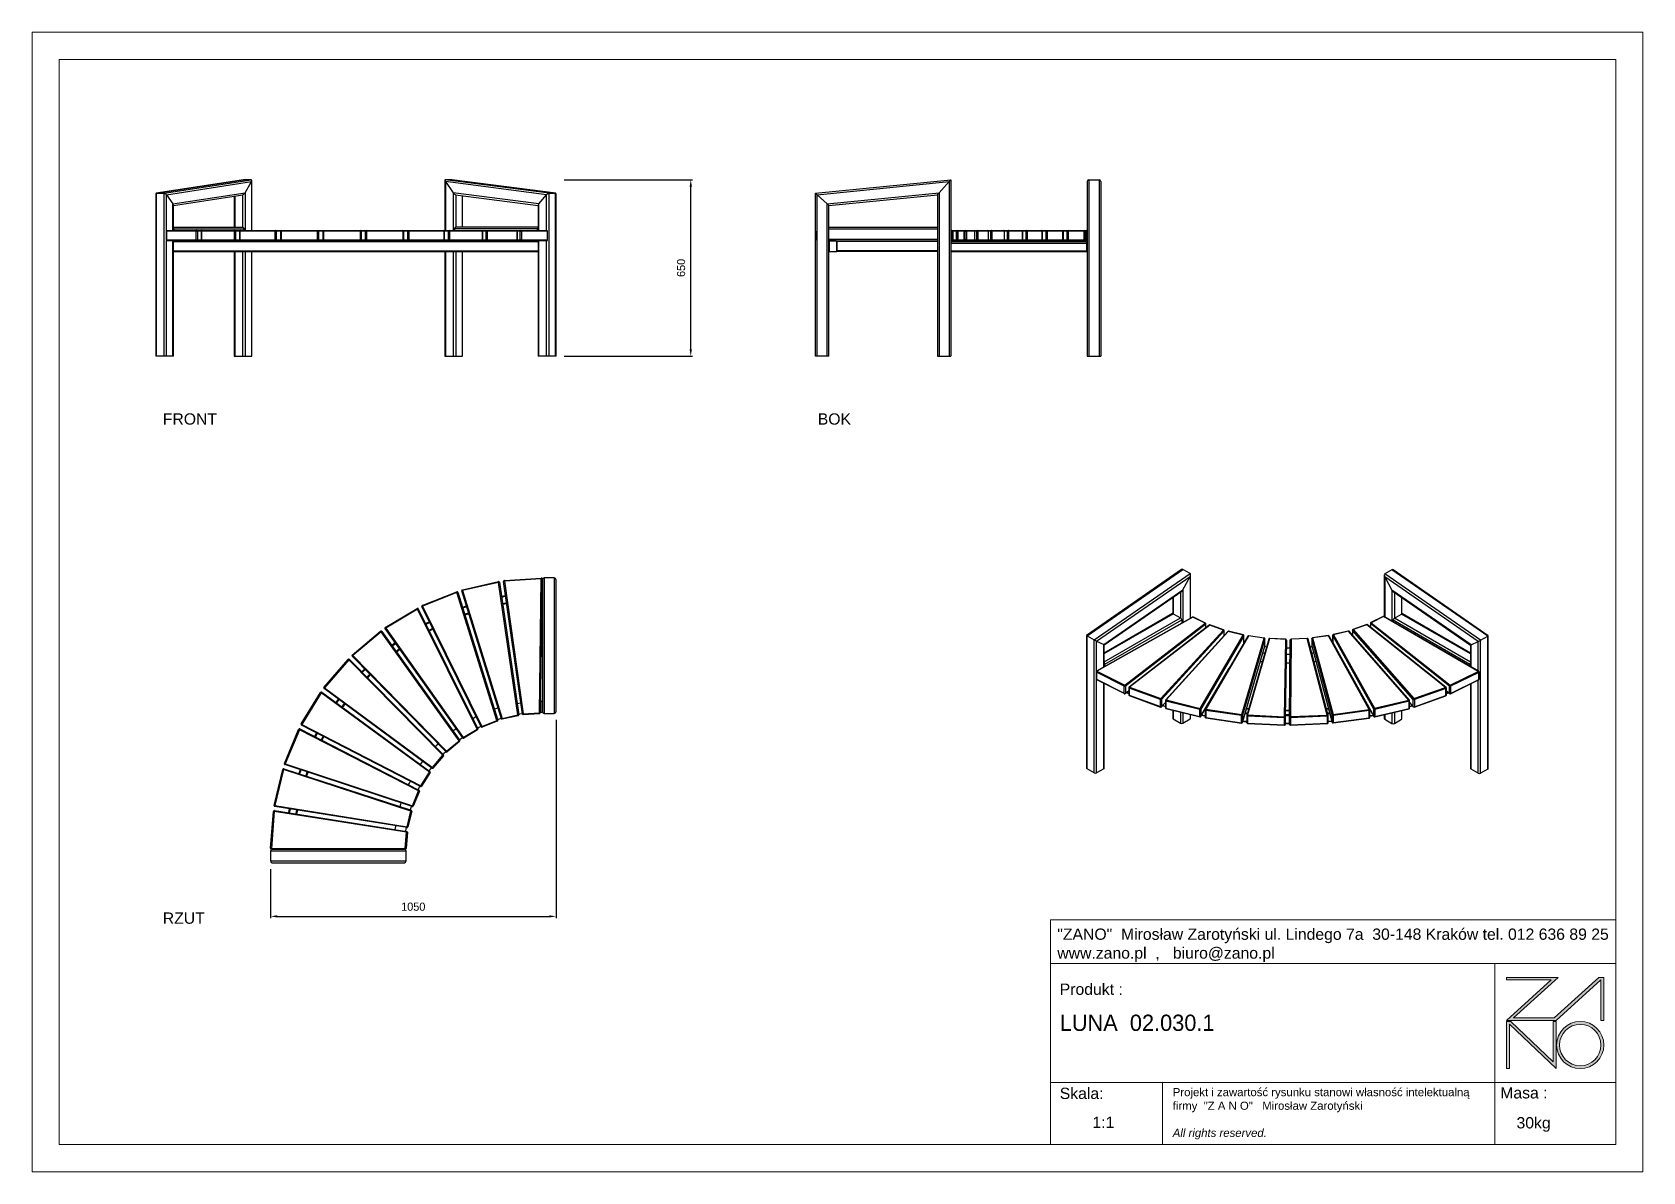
# Model space of a CAD drawing. Header units: millimetres. Extents: x -375 to 5565, y -767 to 3433.
import ezdxf

# ---------------------------------------------------------------- set-up
doc = ezdxf.new("R2010")
doc.units = ezdxf.units.MM
doc.header["$PDSIZE"] = -1
doc.layers.add('tabelka', color=155, linetype='Continuous')
doc.layers.add('WYMIAR', color=96, linetype='Continuous')
doc.dimstyles.new('1-1', dxfattribs={"dimtxt": 30, "dimasz": 25, "dimexe": 6.25, "dimexo": 30, "dimgap": 20.625, "dimtad": 1, "dimdec": 1, "dimtxsty": 'Standard', "dimcen": 0, "dimclrd": 2, "dimclre": 2, "dimclrt": 2, "dimadec": 0, "dimazin": 0, "dimtfac": 1, "dimtdec": 1, "dimtmove": 0, "dimatfit": 3, "dimfxl": 0, "dimarcsym": 0})

msp = doc.modelspace()

# ---------------------------------------------------------------- texts
at = {"layer": 'WYMIAR', "char_height": 41.5951, "width": 196.5247, "attachment_point": 1}
for s, insert in [('{\\f@Arial Unicode MS|b0|i0|c238|p34;FRONT}', (106.46, 2028.29)), ('{\\f@Arial Unicode MS|b0|i0|c238|p34;BOK}', (2522.02, 2028.29)), ('{\\f@Arial Unicode MS|b0|i0|c238|p34;RZUT}', (106.46, 188.56))]:
    msp.add_mtext(s, dxfattribs=dict(at, insert=insert))

# ---------------------------------------------------------------- blocks, each defined once
blk = doc.blocks.new('zano')
at = {"layer": 'Defpoints', "lineweight": 5}
for points in [[(6270.2, 3716.2), (6270.2, 3707.4), (6434.8, 3707.4), (6270.2, 3558.4), (6452.4, 3558.4), (6617.9, 3708.2), (6617.9, 3558.4), (6628.6, 3558.4), (6628.6, 3716.2), (6610.7, 3716.2), (6446.1, 3567.2), (6295.4, 3567.2), (6459.9, 3716.2), (6270.2, 3716.2), (6270.2, 3707.4)], [(6270.2, 3554.4), (6286.2, 3554.4), (6441.7, 3405.6), (6441.7, 3554.4), (6452.4, 3554.4), (6452.4, 3380.5), (6281, 3544.6), (6281, 3380.5), (6270.2, 3380.5)]]:
    blk.add_hatch(color=251, dxfattribs=at).paths.add_polyline_path(points)
h = blk.add_hatch(color=251, dxfattribs=at)
h.paths.add_polyline_path([(6454.7, 3467.4, 1), (6628.6, 3467.4, 1)])
h.paths.add_polyline_path([(6617.9, 3467.4, -1), (6465.4, 3467.4, -1)], flags=16)
at = {"layer": 'Defpoints', "color": 251, "lineweight": 5}
blk.add_lwpolyline([(6434.8, 3707.4), (6270.2, 3558.4), (6452.4, 3558.4), (6617.9, 3708.2), (6617.9, 3558.4), (6628.6, 3558.4), (6628.6, 3716.2), (6610.7, 3716.2), (6446.1, 3567.2), (6295.4, 3567.2), (6459.9, 3716.2), (6270.2, 3716.2), (6270.2, 3707.4), (6432.1, 3707.4)], dxfattribs=at)
for points in [[(6270.2, 3716.2), (6270.2, 3707.4), (6434.8, 3707.4), (6270.2, 3558.4), (6452.4, 3558.4), (6617.9, 3708.2), (6617.9, 3558.4), (6628.6, 3558.4), (6628.6, 3716.2), (6610.7, 3716.2), (6446.1, 3567.2), (6295.4, 3567.2), (6459.9, 3716.2), (6270.2, 3716.2), (6270.2, 3707.4)], [(6270.2, 3554.4), (6286.2, 3554.4), (6441.7, 3405.6), (6441.7, 3554.4), (6452.4, 3554.4), (6452.4, 3380.5), (6281, 3544.6), (6281, 3380.5), (6270.2, 3380.5)]]:
    blk.add_lwpolyline(points, close=True, dxfattribs=at)
for radius in [87, 76.3]:
    blk.add_circle((6541.7, 3467.4), radius, dxfattribs=at)
blk = doc.blocks.new('TABELA')
at = {"layer": 'tabelka', "lineweight": 5}
for p, q in [((4587.4, 3929.4), (6672.4, 3929.4)), ((4587.4, 3767.6), (4587.4, 3929.4)), ((4587.4, 3929.4), (6672.4, 3929.4)), ((6226.5, 3767.6), (6226.5, 3329)), ((4587.4, 3329), (6672.4, 3329)), ((5001.6, 3329), (5001.6, 3100.4)), ((6226.5, 3329), (6226.5, 3100.4))]:
    blk.add_line(p, q, dxfattribs=at)
blk.add_lwpolyline([(4587.4, 3767.6), (6672.4, 3767.6), (6672.4, 3100.4), (4587.4, 3100.4)], close=True, dxfattribs=at)
blk.add_blockref('zano', (0, 0))
at = {"layer": 'tabelka', "lineweight": 5, "attachment_point": 1}
for s, insert, char_height, width in [('{\\fArial|b0|i0|c238|p34;"ZANO"  Mirosław Zarotyński ul. Lindego 7a  30-148 Kraków tel. 012 636 89 25\\Pwww.zano.pl  ,   biuro@zano.pl}', (4613, 3896.9), 41.595, 2040.38), ('{\\fArial|b0|i0|c238|p34;Produkt : }', (4622, 3694.1), 41.595, 265.273), ('{\\fCentury Gothic|b0|i0|c238|p34;LUNA  02.030.1 }', (4622, 3579.5), 60, 713.135), ('{\\fArial|b0|i0|c238|p34;Skala: }', (4622, 3310.3), 41.595, 191.675), ('{\\fArial|b0|i0|c238|p34;Masa :}', (6246.7, 3312.2), 41.595, 200.457), ('{\\fArial|b0|i0|c238|p34;1:1}', (4742.5, 3203.5), 41.595, 42.482), ('{\\fArial|b0|i0|c238|p34;30kg}', (6306.7, 3201.8), 41.595, 42.482)]:
    blk.add_mtext(s, dxfattribs=dict(at, insert=insert, char_height=char_height, width=width))
at = {"layer": 'tabelka', "color": 1, "lineweight": 5, "insert": (5038.9, 3308.9), "char_height": 30, "width": 1186.12, "attachment_point": 1}
blk.add_mtext('{\\fArial|b0|i0|c0|p34;Projekt i zawartość rysunku stanowi własność intelektualną firmy \\fArial|b0|i0|c238|p34; "Z A N O"   Mirosław Zarotyński\\fArial|b0|i1|c238|p34;\\P\\PAll rights reserved.}', dxfattribs=at)
blk = doc.blocks.new('front')
for p, q in [((-3258.7, 1149.7), (-3580.3, 1099.7)), ((-3579.7, 1099.7), (-3258.1, 1149.7)), ((-3551.2, 1099.7), (-3229.6, 1149.7)), ((-3542.2, 1093.9), (-3228.8, 1142.7)), ((-3229.6, 1149.7), (-3258.1, 1149.7)), ((-3252.7, 1101.6), (-3228.8, 1142.7)), ((-3228.8, 1142.7), (-3228.8, 962.7)), ((-3227.3, 962.7), (-3227.3, 1147.2)), ((-2515.5, 1148.1), (-2515.5, 962.7)), ((-2490, 1149.7), (-2514, 1149.7)), ((-2131.2, 1099.7), (-2514, 1149.7)), ((-2513.2, 1142.7), (-2484.7, 1101.6)), ((-2140.2, 1093.9), (-2513.2, 1142.7)), ((-2513.2, 1142.7), (-2513.2, 962.7)), ((-2107.2, 1099.7), (-2490, 1149.7)), ((-2106.9, 1099.7), (-2489.7, 1149.7)), ((-3582, 1097.7), (-3582, 499.7)), ((-3579.7, 499.7), (-3579.7, 1099.7)), ((-3579.7, 1099.7), (-3551.2, 1099.7)), ((-3551.2, 499.7), (-3551.2, 1099.7)), ((-3542.2, 1093.9), (-3518.3, 1060.3)), ((-3542.2, 962.3), (-3542.2, 1093.9)), ((-3518.3, 1060.3), (-3252.7, 1101.6)), ((-3516.8, 1054.8), (-3261.1, 1094.5)), ((-3292.5, 1089.7), (-3292.5, 974.7)), ((-3290.2, 1090), (-3290.2, 974.7)), ((-3261.7, 1094.4), (-3261.7, 974.7)), ((-3252.7, 1101.6), (-3252.7, 962.7)), ((-2168.7, 1060.3), (-2484.7, 1101.6)), ((-2484.7, 1101.6), (-2484.7, 962.7)), ((-2476, 1094.5), (-2170.9, 1054.7)), ((-2475.7, 1094.5), (-2475.7, 974.7)), ((-2451.8, 1091.3), (-2451.8, 974.7)), ((-2450.3, 974.7), (-2450.3, 1091.1)), ((-2168.7, 1060.3), (-2140.2, 1093.9)), ((-2140.2, 962.7), (-2140.2, 1093.9)), ((-2131.2, 499.7), (-2131.2, 1099.7)), ((-2131.2, 1099.7), (-2107.2, 1099.7)), ((-2107.2, 499.7), (-2107.2, 1099.7)), ((-2105.7, 499.7), (-2105.7, 1098.4)), ((-3518.3, 962.7), (-3518.3, 1060.3)), ((-3516.8, 962.7), (-3516.8, 1056.5)), ((-2170.9, 1055.8), (-2170.9, 962.7)), ((-2168.7, 962.7), (-2168.7, 1060.3)), ((-3543.7, 959.7), (-3543.7, 927.7)), ((-3543.7, 959.7), (-3542.5, 959.7)), ((-3432.6, 959.7), (-3542.5, 959.7)), ((-3542.5, 959.7), (-3542.5, 927.7)), ((-3540.7, 962.7), (-3430.9, 962.7)), ((-3516.8, 974.7), (-3261.7, 974.7)), ((-3516.8, 968.3), (-3516.6, 968.3)), ((-3516.6, 962.7), (-3516.6, 968.3)), ((-3514.2, 962.7), (-3514.2, 968.3)), ((-3514.2, 968.3), (-3256.8, 968.3)), ((-3432.6, 927.7), (-3432.6, 959.7)), ((-3428.3, 959.7), (-3432.6, 959.7)), ((-3430.9, 962.7), (-3411.9, 962.7)), ((-3428.3, 959.7), (-3428.3, 927.7)), ((-3414.9, 959.7), (-3428.3, 959.7)), ((-3414.9, 959.7), (-3414.9, 927.7)), ((-3414.9, 959.7), (-3413.3, 959.7)), ((-3292, 959.7), (-3413.3, 959.7)), ((-3413.3, 959.7), (-3413.3, 927.7)), ((-3411.9, 962.7), (-3290.6, 962.7)), ((-3287.9, 959.7), (-3292, 959.7)), ((-3292, 927.7), (-3292, 959.7)), ((-3290.6, 962.7), (-3270.3, 962.7)), ((-3287.9, 959.7), (-3287.9, 927.7)), ((-3273.3, 959.7), (-3287.9, 959.7)), ((-3273.3, 959.7), (-3273.3, 927.7)), ((-3273.3, 959.7), (-3271.2, 959.7)), ((-3141.5, 959.7), (-3271.2, 959.7)), ((-3271.2, 959.7), (-3271.2, 927.7)), ((-3270.3, 962.7), (-3140.6, 962.7)), ((-3256.8, 968.3), (-3256.8, 962.7)), ((-3137.7, 959.7), (-3141.5, 959.7)), ((-3141.5, 927.7), (-3141.5, 959.7)), ((-3140.6, 962.7), (-3119.3, 962.7)), ((-3137.7, 959.7), (-3137.7, 927.7)), ((-3122.3, 959.7), (-3137.7, 959.7)), ((-3122.3, 959.7), (-3122.3, 927.7)), ((-3122.3, 959.7), (-3119.8, 959.7)), ((-2985, 959.7), (-3119.8, 959.7)), ((-3119.8, 959.7), (-3119.8, 927.7)), ((-3119.3, 962.7), (-2984.5, 962.7)), ((-2981.5, 959.7), (-2985, 959.7)), ((-2985, 927.7), (-2985, 959.7)), ((-2984.5, 962.7), (-2962.8, 962.7)), ((-2981.5, 959.7), (-2981.5, 927.7)), ((-2965.8, 959.7), (-2981.5, 959.7)), ((-2965.8, 959.7), (-2965.8, 927.7)), ((-2965.8, 959.7), (-2962.8, 959.7)), ((-2962.8, 962.7), (-2826.3, 962.7)), ((-2826.3, 959.7), (-2962.8, 959.7)), ((-2962.8, 959.7), (-2962.8, 927.7)), ((-2826.3, 962.7), (-2804.8, 962.7)), ((-2826.3, 927.7), (-2826.3, 959.7)), ((-2823.3, 959.7), (-2826.3, 959.7)), ((-2823.3, 927.7), (-2823.3, 959.7)), ((-2807.8, 959.7), (-2823.3, 959.7)), ((-2807.8, 927.7), (-2807.8, 959.7)), ((-2807.8, 959.7), (-2804.3, 959.7)), ((-2804.8, 962.7), (-2670, 962.7)), ((-2669.5, 959.7), (-2804.3, 959.7)), ((-2804.3, 959.7), (-2804.3, 927.7)), ((-2670, 962.7), (-2649.2, 962.7)), ((-2669.5, 927.7), (-2669.5, 959.7)), ((-2667, 959.7), (-2669.5, 959.7)), ((-2667, 927.7), (-2667, 959.7)), ((-2652.1, 959.7), (-2667, 959.7)), ((-2652.1, 959.7), (-2648.3, 959.7)), ((-2652.1, 927.7), (-2652.1, 959.7)), ((-2649.2, 962.7), (-2519.5, 962.7)), ((-2648.3, 959.7), (-2648.3, 927.7)), ((-2518.6, 959.7), (-2648.3, 959.7)), ((-2519.5, 962.7), (-2499.9, 962.7)), ((-2518.6, 927.7), (-2518.6, 959.7)), ((-2516.5, 959.7), (-2518.6, 959.7)), ((-2516.5, 927.7), (-2516.5, 959.7)), ((-2502.7, 959.7), (-2516.5, 959.7)), ((-2502.7, 927.7), (-2502.7, 959.7)), ((-2502.7, 959.7), (-2498.6, 959.7)), ((-2499.9, 962.7), (-2378.6, 962.7)), ((-2498.6, 959.7), (-2498.6, 927.7)), ((-2377.3, 959.7), (-2498.6, 959.7)), ((-2479.8, 968.3), (-2479.8, 962.7)), ((-2173.6, 968.3), (-2479.8, 968.3)), ((-2170.9, 974.7), (-2475.7, 974.7)), ((-2378.6, 962.7), (-2360.8, 962.7)), ((-2377.3, 927.7), (-2377.3, 959.7)), ((-2375.6, 959.7), (-2377.3, 959.7)), ((-2375.6, 927.7), (-2375.6, 959.7)), ((-2363.3, 959.7), (-2375.6, 959.7)), ((-2363.3, 927.7), (-2363.3, 959.7)), ((-2363.3, 959.7), (-2359, 959.7)), ((-2360.8, 962.7), (-2250.9, 962.7)), ((-2359, 959.7), (-2359, 927.7)), ((-2249.1, 959.7), (-2359, 959.7)), ((-2250.9, 962.7), (-2235.2, 962.7)), ((-2249.1, 927.7), (-2249.1, 959.7)), ((-2247.9, 959.7), (-2249.1, 959.7)), ((-2247.9, 927.7), (-2247.9, 959.7)), ((-2237.4, 959.7), (-2247.9, 959.7)), ((-2237.4, 927.7), (-2237.4, 959.7)), ((-2237.4, 959.7), (-2233, 959.7)), ((-2235.2, 962.7), (-2139.5, 962.7)), ((-2233, 959.7), (-2233, 927.7)), ((-2137.4, 959.7), (-2233, 959.7)), ((-2173.6, 962.7), (-2173.6, 968.3)), ((-2171.5, 968.3), (-2171.5, 962.7)), ((-2170.9, 968.3), (-2171.5, 968.3)), ((-2137.4, 927.7), (-2137.4, 959.7)), ((-2136.5, 959.7), (-2137.4, 959.7)), ((-2136.5, 927.7), (-2136.5, 959.7)), ((-3542.5, 927.7), (-3543.7, 927.7)), ((-3542.5, 927.7), (-3432.6, 927.7)), ((-3542.2, 499.7), (-3542.2, 925.1)), ((-3430.9, 924.7), (-3540.7, 924.7)), ((-3518.3, 499.7), (-3518.3, 924.7)), ((-3516.8, 499.7), (-3516.8, 924.7)), ((-3516.8, 921.7), (-2170.9, 921.7)), ((-3432.6, 927.7), (-3428.3, 927.7)), ((-3411.9, 924.7), (-3430.9, 924.7)), ((-3428.3, 927.7), (-3414.9, 927.7)), ((-3413.3, 927.7), (-3414.9, 927.7)), ((-3413.3, 927.7), (-3292, 927.7)), ((-3290.6, 924.7), (-3411.9, 924.7)), ((-3292, 927.7), (-3287.9, 927.7)), ((-3270.3, 924.7), (-3290.6, 924.7)), ((-3287.9, 927.7), (-3273.3, 927.7)), ((-3271.2, 927.7), (-3273.3, 927.7)), ((-3271.2, 927.7), (-3141.5, 927.7)), ((-3140.6, 924.7), (-3270.3, 924.7)), ((-3141.5, 927.7), (-3137.7, 927.7)), ((-3125, 924.7), (-3140.6, 924.7)), ((-3137.7, 927.7), (-3122.3, 927.7)), ((-3125, 924.7), (-3119.3, 924.7)), ((-3119.8, 927.7), (-3122.3, 927.7)), ((-3119.8, 927.7), (-2985, 927.7)), ((-2984.5, 924.7), (-3119.3, 924.7)), ((-2985, 927.7), (-2981.5, 927.7)), ((-2979, 924.7), (-2984.5, 924.7)), ((-2981.5, 927.7), (-2965.8, 927.7)), ((-2979, 924.7), (-2962.8, 924.7)), ((-2962.8, 927.7), (-2965.8, 927.7)), ((-2962.8, 927.7), (-2826.3, 927.7)), ((-2826.3, 924.7), (-2962.8, 924.7)), ((-2826.3, 927.7), (-2823.3, 927.7)), ((-2826.3, 924.7), (-2810.3, 924.7)), ((-2823.3, 927.7), (-2807.8, 927.7)), ((-2804.8, 924.7), (-2810.3, 924.7)), ((-2804.3, 927.7), (-2807.8, 927.7)), ((-2670, 924.7), (-2804.8, 924.7)), ((-2804.3, 927.7), (-2669.5, 927.7)), ((-2670, 924.7), (-2665.1, 924.7)), ((-2669.5, 927.7), (-2667, 927.7)), ((-2667, 927.7), (-2652.1, 927.7)), ((-2649.2, 924.7), (-2665.1, 924.7)), ((-2648.3, 927.7), (-2652.1, 927.7)), ((-2519.5, 924.7), (-2649.2, 924.7)), ((-2648.3, 927.7), (-2518.6, 927.7)), ((-2499.9, 924.7), (-2519.5, 924.7)), ((-2518.6, 927.7), (-2516.5, 927.7)), ((-2516.5, 927.7), (-2502.7, 927.7)), ((-2498.6, 927.7), (-2502.7, 927.7)), ((-2378.6, 924.7), (-2499.9, 924.7)), ((-2498.6, 927.7), (-2377.3, 927.7)), ((-2360.8, 924.7), (-2378.6, 924.7)), ((-2377.3, 927.7), (-2375.6, 927.7)), ((-2375.6, 927.7), (-2363.3, 927.7)), ((-2359, 927.7), (-2363.3, 927.7)), ((-2250.9, 924.7), (-2360.8, 924.7)), ((-2359, 927.7), (-2249.1, 927.7)), ((-2235.2, 924.7), (-2250.9, 924.7)), ((-2249.1, 927.7), (-2247.9, 927.7)), ((-2247.9, 927.7), (-2237.4, 927.7)), ((-2233, 927.7), (-2237.4, 927.7)), ((-2139.5, 924.7), (-2235.2, 924.7)), ((-2233, 927.7), (-2137.4, 927.7)), ((-2170.9, 924.7), (-2170.9, 499.7)), ((-2168.7, 499.7), (-2168.7, 924.7)), ((-2140.2, 499.7), (-2140.2, 924.7)), ((-2137.4, 927.7), (-2136.5, 927.7)), ((-3516.8, 887.7), (-2170.9, 887.7)), ((-3516.8, 884.7), (-2170.9, 884.7)), ((-3292.5, 884.7), (-3292.5, 499.7)), ((-3290.2, 884.7), (-3290.2, 499.7)), ((-3261.7, 884.7), (-3261.7, 499.7)), ((-3252.7, 884.7), (-3252.7, 499.7)), ((-3228.8, 884.7), (-3228.8, 499.7)), ((-3227.3, 499.7), (-3227.3, 884.7)), ((-2515.5, 884.7), (-2515.5, 499.7)), ((-2513.2, 884.7), (-2513.2, 499.7)), ((-2484.7, 884.7), (-2484.7, 499.7)), ((-2475.7, 884.7), (-2475.7, 499.7)), ((-2451.8, 884.7), (-2451.8, 499.7)), ((-2450.3, 499.7), (-2450.3, 884.7)), ((-3579.7, 499.7), (-3582, 499.7)), ((-3551.2, 499.7), (-3579.7, 499.7)), ((-3542.2, 499.7), (-3551.2, 499.7)), ((-3518.3, 499.7), (-3542.2, 499.7)), ((-3516.8, 499.7), (-3518.3, 499.7)), ((-3292.5, 499.7), (-3290.2, 499.7)), ((-3290.2, 499.7), (-3261.7, 499.7)), ((-3261.7, 499.7), (-3252.7, 499.7)), ((-3252.7, 499.7), (-3228.8, 499.7)), ((-3228.8, 499.7), (-3227.3, 499.7)), ((-2515.5, 499.7), (-2513.2, 499.7)), ((-2513.2, 499.7), (-2484.7, 499.7)), ((-2484.7, 499.7), (-2475.7, 499.7)), ((-2475.7, 499.7), (-2451.8, 499.7)), ((-2451.8, 499.7), (-2450.3, 499.7)), ((-2168.7, 499.7), (-2170.9, 499.7)), ((-2140.2, 499.7), (-2168.7, 499.7)), ((-2131.2, 499.7), (-2140.2, 499.7)), ((-2107.2, 499.7), (-2131.2, 499.7)), ((-2105.7, 499.7), (-2107.2, 499.7))]:
    blk.add_line(p, q)
at = {"flags": 128}
for points in [[(-3540.7, 962.7), (-3541.1, 962.7), (-3541.4, 962.5), (-3541.7, 962.2), (-3542, 961.8), (-3542.2, 961.4), (-3542.4, 960.9), (-3542.5, 960.3), (-3542.5, 959.7)], [(-3516.6, 968.3), (-3516.7, 969), (-3516.8, 969.5)], [(-3430.9, 962.7), (-3431.2, 962.7), (-3431.5, 962.5), (-3431.8, 962.2), (-3432.1, 961.8), (-3432.3, 961.4), (-3432.5, 960.9), (-3432.6, 960.3), (-3432.6, 959.7)], [(-3411.9, 962.7), (-3412.2, 962.7), (-3412.5, 962.5), (-3412.7, 962.2), (-3412.9, 961.8), (-3413.1, 961.4), (-3413.2, 960.9), (-3413.3, 960.3), (-3413.3, 959.7)], [(-3290.6, 962.7), (-3290.9, 962.7), (-3291.2, 962.5), (-3291.4, 962.2), (-3291.6, 961.8), (-3291.8, 961.4), (-3291.9, 960.9), (-3292, 960.3), (-3292, 959.7)], [(-3270.3, 962.7), (-3270.4, 962.7), (-3270.6, 962.5), (-3270.8, 962.2), (-3270.9, 961.8), (-3271, 961.4), (-3271.1, 960.9), (-3271.2, 960.3), (-3271.2, 959.7)], [(-3261.7, 974.7), (-3260.8, 974.6), (-3259.9, 974.2), (-3259, 973.6), (-3258.3, 972.9), (-3257.7, 971.9), (-3257.2, 970.8), (-3256.9, 969.6), (-3256.8, 968.3)], [(-3140.6, 962.7), (-3140.8, 962.7), (-3140.9, 962.5), (-3141.1, 962.2), (-3141.2, 961.8), (-3141.4, 961.4), (-3141.4, 960.9), (-3141.5, 960.3), (-3141.5, 959.7)], [(-2962.8, 962.7), (-2962.8, 962.7), (-2962.8, 962.5), (-2962.8, 962.2), (-2962.8, 961.8), (-2962.8, 961.4), (-2962.8, 960.9), (-2962.8, 960.3), (-2962.8, 959.7)], [(-2826.3, 962.7), (-2826.3, 962.7), (-2826.3, 962.5), (-2826.3, 962.2), (-2826.3, 961.8), (-2826.3, 961.4), (-2826.3, 960.9), (-2826.3, 960.3), (-2826.3, 959.7)], [(-2649.2, 962.7), (-2649, 962.7), (-2648.8, 962.5), (-2648.7, 962.2), (-2648.5, 961.8), (-2648.4, 961.4), (-2648.3, 960.9), (-2648.3, 960.3), (-2648.3, 959.7)], [(-2519.5, 962.7), (-2519.3, 962.7), (-2519.2, 962.5), (-2519, 962.2), (-2518.9, 961.8), (-2518.7, 961.4), (-2518.7, 960.9), (-2518.6, 960.3), (-2518.6, 959.7)], [(-2499.9, 962.7), (-2499.7, 962.7), (-2499.4, 962.5), (-2499.2, 962.2), (-2499, 961.8), (-2498.8, 961.4), (-2498.7, 960.9), (-2498.6, 960.3), (-2498.6, 959.7)], [(-2479.8, 968.3), (-2479.7, 969.6), (-2479.5, 970.8), (-2479.1, 971.9), (-2478.6, 972.9), (-2478, 973.6), (-2477.3, 974.2), (-2476.5, 974.6), (-2475.7, 974.7)], [(-2378.6, 962.7), (-2378.4, 962.7), (-2378.1, 962.5), (-2377.9, 962.2), (-2377.7, 961.8), (-2377.5, 961.4), (-2377.4, 960.9), (-2377.3, 960.3), (-2377.3, 959.7)], [(-2360.8, 962.7), (-2360.4, 962.7), (-2360.1, 962.5), (-2359.8, 962.2), (-2359.5, 961.8), (-2359.3, 961.4), (-2359.1, 960.9), (-2359, 960.3), (-2359, 959.7)], [(-2250.9, 962.7), (-2250.5, 962.7), (-2250.2, 962.5), (-2249.9, 962.2), (-2249.6, 961.8), (-2249.4, 961.4), (-2249.2, 960.9), (-2249.1, 960.3), (-2249.1, 959.7)], [(-3542.5, 927.7), (-3542.5, 927.1), (-3542.4, 926.6), (-3542.2, 926.1), (-3542, 925.6), (-3541.7, 925.2), (-3541.4, 925), (-3541.1, 924.8), (-3540.7, 924.7)], [(-3432.6, 927.7), (-3432.6, 927.1), (-3432.5, 926.6), (-3432.3, 926.1), (-3432.1, 925.6), (-3431.8, 925.2), (-3431.5, 925), (-3431.2, 924.8), (-3430.9, 924.7)], [(-3413.3, 927.7), (-3413.3, 927.1), (-3413.2, 926.6), (-3413.1, 926.1), (-3412.9, 925.6), (-3412.7, 925.2), (-3412.5, 925), (-3412.2, 924.8), (-3411.9, 924.7)], [(-3292, 927.7), (-3292, 927.1), (-3291.9, 926.6), (-3291.8, 926.1), (-3291.6, 925.6), (-3291.4, 925.2), (-3291.2, 925), (-3290.9, 924.8), (-3290.6, 924.7)], [(-3271.2, 927.7), (-3271.2, 927.1), (-3271.1, 926.6), (-3271, 926.1), (-3270.9, 925.6), (-3270.8, 925.2), (-3270.6, 925), (-3270.4, 924.8), (-3270.3, 924.7)], [(-3141.5, 927.7), (-3141.5, 927.1), (-3141.4, 926.6), (-3141.4, 926.1), (-3141.2, 925.6), (-3141.1, 925.2), (-3140.9, 925), (-3140.8, 924.8), (-3140.6, 924.7)], [(-2962.8, 927.7), (-2962.8, 927.1), (-2962.8, 926.6), (-2962.8, 926.1), (-2962.8, 925.6), (-2962.8, 925.2), (-2962.8, 925), (-2962.8, 924.8), (-2962.8, 924.7)], [(-2826.3, 927.7), (-2826.3, 927.1), (-2826.3, 926.6), (-2826.3, 926.1), (-2826.3, 925.6), (-2826.3, 925.2), (-2826.3, 925), (-2826.3, 924.8), (-2826.3, 924.7)], [(-2648.3, 927.7), (-2648.3, 927.1), (-2648.3, 926.6), (-2648.4, 926.1), (-2648.5, 925.6), (-2648.7, 925.2), (-2648.8, 925), (-2649, 924.8), (-2649.2, 924.7)], [(-2518.6, 927.7), (-2518.6, 927.1), (-2518.7, 926.6), (-2518.7, 926.1), (-2518.9, 925.6), (-2519, 925.2), (-2519.2, 925), (-2519.3, 924.8), (-2519.5, 924.7)], [(-2498.6, 927.7), (-2498.6, 927.1), (-2498.7, 926.6), (-2498.8, 926.1), (-2499, 925.6), (-2499.2, 925.2), (-2499.4, 925), (-2499.7, 924.8), (-2499.9, 924.7)], [(-2377.3, 927.7), (-2377.3, 927.1), (-2377.4, 926.6), (-2377.5, 926.1), (-2377.7, 925.6), (-2377.9, 925.2), (-2378.1, 925), (-2378.4, 924.8), (-2378.6, 924.7)], [(-2359, 927.7), (-2359, 927.1), (-2359.1, 926.6), (-2359.3, 926.1), (-2359.5, 925.6), (-2359.8, 925.2), (-2360.1, 925), (-2360.4, 924.8), (-2360.8, 924.7)], [(-2249.1, 927.7), (-2249.1, 927.1), (-2249.2, 926.6), (-2249.4, 926.1), (-2249.6, 925.6), (-2249.9, 925.2), (-2250.2, 925), (-2250.5, 924.8), (-2250.9, 924.7)]]:
    blk.add_lwpolyline(points, dxfattribs=at)
for centre, radius, start, end in [((-3540.7, 959.7), 3, 90, 180), ((-3520.9, 968.6), 6.77, 357.37544, 52.23148), ((-3431.1, 959.9), 2.8, 355.7038, 84.93395), ((-3411.9, 959.7), 3, 90, 180), ((-3290.7, 959.8), 2.89, 357.75984, 87.56778), ((-3270.3, 959.7), 3, 90, 180), ((-3140.6, 959.8), 2.96, 359.18163, 89.15622), ((-3119.3, 959.7), 3, 90, 180), ((-3114.7, 960.5), 5.15, 153.86461, 188.16032), ((-2979.9, 960.5), 5.15, 153.86126, 188.16357), ((-2984.5, 959.7), 3, 359.90731, 89.90474), ((-2962.8, 959.7), 3, 90, 180), ((-2826.3, 959.7), 3, 0, 90), ((-2804.8, 959.7), 3, 90.09457, 180.09304), ((-2809.4, 960.5), 5.15, 351.83804, 26.13679), ((-2670, 959.7), 3, 0, 90), ((-2674.6, 960.5), 5.15, 351.83583, 26.139), ((-2649.2, 959.8), 2.96, 90.84365, 180.81888), ((-2519.5, 959.7), 3, 0, 90), ((-2499.8, 959.8), 2.89, 92.43189, 182.24018), ((-2378.6, 959.7), 3, 0, 90), ((-2360.5, 959.9), 2.8, 95.06613, 184.29615), ((-2250.9, 959.7), 3, 0, 90), ((-2234.8, 960.1), 2.71, 99.09767, 186.84895), ((-2235.7, 960.1), 2.68, 352.10312, 78.89363), ((-2166.6, 968.8), 6.98, 128.49124, 184.09664), ((-2167.2, 968.4), 4.28, 150.3836, 181.02139), ((-2139.5, 959.7), 3, 0, 90), ((-2140, 960.1), 2.68, 352.10334, 78.8935), ((-3540.7, 927.7), 3, 180, 270), ((-3431.1, 927.5), 2.8, 275.06512, 4.29713), ((-3411.9, 927.7), 3, 180, 270), ((-3290.7, 927.6), 2.89, 272.43131, 2.24107), ((-3270.3, 927.7), 3, 180, 270), ((-3140.6, 927.7), 2.96, 270.84288, 0.81927), ((-3119.3, 927.7), 3, 180, 270), ((-3114.7, 927), 5.15, 171.83907, 206.13599), ((-2979.9, 927), 5.15, 171.83582, 206.13935), ((-2984.5, 927.7), 3, 270.09436, 0.09359), ((-2962.8, 927.7), 3, 180, 270), ((-2826.3, 927.7), 3, 270, 0), ((-2804.8, 927.7), 3, 179.90606, 269.90633), ((-2809.4, 927), 5.15, 333.8626, 8.16257), ((-2670, 927.7), 3, 270, 0), ((-2674.6, 927), 5.15, 333.8604, 8.16478), ((-2649.2, 927.7), 2.96, 179.18022, 269.15725), ((-2519.5, 927.7), 3, 270, 0), ((-2499.8, 927.6), 2.89, 177.75891, 267.56902), ((-2378.6, 927.7), 3, 270, 0), ((-2360.5, 927.5), 2.8, 175.70292, 264.93479), ((-2250.9, 927.7), 3, 270, 0), ((-2234.8, 927.4), 2.71, 173.15011, 260.90328), ((-2235.7, 927.4), 2.68, 281.10542, 7.89783), ((-2139.5, 927.7), 3, 270, 0), ((-2140, 927.4), 2.68, 281.10554, 7.89761)]:
    blk.add_arc(centre, radius, start, end)
for centre, major_axis, ratio, start_param, end_param in [((-3262.2, 1142.7), (5.63, 6.58), 0.46233, 0.377065, 0.494941), ((-3262.2, 1142.7), (5.63, 6.58), 0.46233, 0.377065, 0.494941), ((-3233.7, 1142.7), (5.63, 6.58), 0.46233, 5.089454, 6.66025), ((-3233.7, 1142.7), (5.63, 6.58), 0.46233, 5.089454, 6.66025), ((-2509.1, 1142.7), (-5.92, 6.74), 0.361987, 5.975496, 7.546292), ((-2509.1, 1142.7), (-5.92, 6.74), 0.361987, 5.975496, 7.546292), ((-2485.1, 1142.7), (-5.92, 6.74), 0.361987, 5.892084, 5.975496), ((-2485.1, 1142.7), (-5.92, 6.74), 0.361987, 5.892084, 5.975496), ((-3575.6, 1093.9), (5.95, -5.1), 0.46233, 2.646652, 3.518657), ((-3575.6, 1093.9), (5.95, -5.1), 0.46233, 2.646652, 3.518657), ((-3547.1, 1093.9), (5.95, -5.1), 0.46233, 1.075855, 2.646652), ((-3547.1, 1093.9), (5.95, -5.1), 0.46233, 1.075855, 2.646652), ((-3257.6, 1101.6), (5.63, 6.58), 0.46233, 3.636534, 5.089454), ((-3257.6, 1101.6), (5.63, 6.58), 0.46233, 3.636534, 5.089454), ((-2480.6, 1101.6), (-5.92, 6.74), 0.361987, 1.263107, 2.750492), ((-2480.6, 1101.6), (-5.92, 6.74), 0.361987, 1.263107, 2.750492), ((-2136.1, 1093.9), (6.1, 5.35), 0.361987, 0.391101, 1.961897), ((-2136.1, 1093.9), (6.1, 5.35), 0.361987, 0.391101, 1.961897), ((-2112.1, 1093.9), (6.1, 5.35), 0.361987, 5.975496, 6.674286), ((-2112.1, 1093.9), (6.1, 5.35), 0.361987, 5.975496, 6.674286), ((-3523.2, 1060.3), (5.95, -5.1), 0.46233, 0.377065, 1.075855), ((-3523.2, 1060.3), (5.95, -5.1), 0.46233, 0.377065, 1.075855), ((-2164.5, 1060.3), (6.1, 5.35), 0.361987, 1.961897, 2.833903), ((-2164.5, 1060.3), (6.1, 5.35), 0.361987, 1.961897, 2.833903)]:
    blk.add_ellipse(centre, major_axis=major_axis, ratio=ratio, start_param=start_param, end_param=end_param)
blk = doc.blocks.new('bok')
for p, q in [((-2416.5, -461.3), (-1916.5, -411.3)), ((-1916.5, -411.3), (-1916.5, -1061.3)), ((-1407.3, -411.3), (-1407.3, -1061.3)), ((-1407.3, -411.3), (-1370.1, -411.3)), ((-1370.1, -411.3), (-1370.1, -1061.3)), ((-2416.5, -1061.3), (-2416.5, -461.3)), ((-2410.1, -467.1), (-1922.9, -418.4)), ((-2410.1, -1061.3), (-2410.1, -467.1)), ((-2410.1, -467.1), (-2372.9, -500.7)), ((-2372.9, -500.7), (-1960.1, -459.5)), ((-2366.5, -506.5), (-1966.5, -466.5)), ((-1966.5, -466.5), (-1966.5, -586.3)), ((-1960.1, -459.5), (-1922.9, -418.4)), ((-1960.1, -459.5), (-1960.1, -1061.3)), ((-1922.9, -418.4), (-1922.9, -1061.3)), ((-1413.7, -418.4), (-1413.7, -1061.3)), ((-1363.7, -418.4), (-1363.7, -1061.3)), ((-2372.9, -1061.3), (-2372.9, -500.7)), ((-2366.5, -586.3), (-2366.5, -506.5)), ((-2366.5, -586.3), (-1966.5, -586.3)), ((-2366.5, -592.7), (-2366.5, -586.3)), ((-2366.5, -592.7), (-1966.5, -592.7)), ((-2366.5, -629.9), (-2366.5, -592.7)), ((-1966.5, -586.3), (-1966.5, -592.7)), ((-1966.5, -592.7), (-1966.5, -629.9)), ((-2416.5, -601.1), (-2416.5, -601.3)), ((-2416.5, -601.3), (-2416.5, -633.3)), ((-2416.5, -601.3), (-2416.5, -601.3)), ((-2416.5, -633.3), (-2416.5, -633.5)), ((-2416.5, -633.3), (-2416.5, -633.3)), ((-2366.5, -629.9), (-1966.5, -629.9)), ((-2366.5, -636.3), (-2366.5, -629.9)), ((-2366.5, -636.3), (-2363.5, -636.3)), ((-2366.5, -1061.3), (-2366.5, -636.3)), ((-2366.5, -639.3), (-2366.5, -673.3)), ((-2363.5, -637.3), (-2365.5, -639.3)), ((-2365.5, -639.3), (-2365.5, -673.3)), ((-2339.5, -636.3), (-2363.5, -636.3)), ((-2339.5, -637.3), (-2363.5, -637.3)), ((-2339.5, -636.3), (-1966.5, -636.3)), ((-2337.5, -639.3), (-2339.5, -637.3)), ((-2339.5, -637.3), (-2339.5, -637.3)), ((-2337.5, -639.3), (-2339.5, -637.3)), ((-2337.5, -673.3), (-2337.5, -639.3)), ((-2337.5, -639.3), (-2337.5, -639.3)), ((-2337.5, -673.3), (-2337.5, -639.3)), ((-2336.5, -673.3), (-2336.5, -639.3)), ((-1966.5, -639.3), (-2336.5, -639.3)), ((-1966.5, -629.9), (-1966.5, -636.3)), ((-1966.5, -636.3), (-1966.5, -1061.3)), ((-1916.5, -598.3), (-1914.9, -598.3)), ((-1911.9, -601.3), (-1916.5, -601.3)), ((-1916.5, -633.3), (-1911.9, -633.3)), ((-1914.9, -636.3), (-1916.5, -636.3)), ((-1916.5, -639.3), (-1416.5, -639.3)), ((-1916.5, -645.3), (-1416.5, -645.3)), ((-1914.9, -598.3), (-1912.7, -598.3)), ((-1914.9, -636.3), (-1914.7, -636.3)), ((-1912.7, -636.3), (-1914.7, -636.3)), ((-1912.7, -598.3), (-1898.8, -598.3)), ((-1898.8, -636.3), (-1912.7, -636.3)), ((-1911.9, -633.3), (-1911.9, -601.3)), ((-1911.9, -633.3), (-1911.9, -601.3)), ((-1911.9, -601.3), (-1909.8, -601.3)), ((-1911.9, -601.3), (-1911.9, -601.3)), ((-1909.8, -633.3), (-1911.9, -633.3)), ((-1911.9, -633.3), (-1911.9, -633.3)), ((-1909.8, -601.3), (-1909.8, -633.3)), ((-1895.8, -601.3), (-1909.8, -601.3)), ((-1909.8, -633.3), (-1895.8, -633.3)), ((-1898.8, -598.3), (-1893.4, -598.3)), ((-1898.8, -636.3), (-1895.3, -636.3)), ((-1895.8, -633.3), (-1895.8, -601.3)), ((-1895.8, -633.3), (-1895.8, -601.3)), ((-1894.4, -601.3), (-1895.8, -601.3)), ((-1895.8, -601.3), (-1895.8, -601.3)), ((-1895.8, -633.3), (-1894.4, -633.3)), ((-1895.8, -633.3), (-1895.8, -633.3)), ((-1893.4, -636.3), (-1895.3, -636.3)), ((-1894.4, -633.3), (-1894.4, -601.3)), ((-1894.4, -601.3), (-1890.7, -601.3)), ((-1890.7, -633.3), (-1894.4, -633.3)), ((-1893.4, -598.3), (-1870.5, -598.3)), ((-1870.5, -636.3), (-1893.4, -636.3)), ((-1890.7, -601.3), (-1890.7, -633.3)), ((-1867.7, -601.3), (-1890.7, -601.3)), ((-1890.7, -633.3), (-1867.7, -633.3)), ((-1870.5, -598.3), (-1862.1, -598.3)), ((-1870.5, -636.3), (-1863.9, -636.3)), ((-1867.7, -633.3), (-1867.7, -601.3)), ((-1867.7, -601.3), (-1867.5, -601.3)), ((-1867.5, -633.3), (-1867.7, -633.3)), ((-1867.5, -633.3), (-1867.5, -601.3)), ((-1863.5, -601.3), (-1867.5, -601.3)), ((-1867.5, -633.3), (-1863.5, -633.3)), ((-1862.1, -636.3), (-1863.9, -636.3)), ((-1863.5, -601.3), (-1859.6, -601.3)), ((-1863.5, -633.3), (-1863.5, -601.3)), ((-1859.6, -633.3), (-1863.5, -633.3)), ((-1862.1, -598.3), (-1830.7, -598.3)), ((-1830.7, -636.3), (-1862.1, -636.3)), ((-1859.6, -601.3), (-1859.6, -633.3)), ((-1828.2, -601.3), (-1859.6, -601.3)), ((-1859.6, -633.3), (-1828.2, -633.3)), ((-1830.7, -598.3), (-1819.6, -598.3)), ((-1830.7, -636.3), (-1821.2, -636.3)), ((-1828.2, -633.3), (-1828.2, -601.3)), ((-1828.2, -601.3), (-1827.7, -601.3)), ((-1827.7, -633.3), (-1828.2, -633.3)), ((-1827.7, -633.3), (-1827.7, -601.3)), ((-1821.4, -601.3), (-1827.7, -601.3)), ((-1827.7, -633.3), (-1821.4, -633.3)), ((-1821.4, -633.3), (-1821.4, -601.3)), ((-1821.4, -601.3), (-1817.4, -601.3)), ((-1817.4, -633.3), (-1821.4, -633.3)), ((-1819.6, -636.3), (-1821.2, -636.3)), ((-1819.6, -598.3), (-1780.6, -598.3)), ((-1780.6, -636.3), (-1819.6, -636.3)), ((-1817.4, -601.3), (-1817.4, -633.3)), ((-1778.3, -601.3), (-1817.4, -601.3)), ((-1817.4, -633.3), (-1778.3, -633.3)), ((-1780.6, -598.3), (-1767, -598.3)), ((-1780.6, -636.3), (-1768.3, -636.3)), ((-1778.3, -633.3), (-1778.3, -601.3)), ((-1778.3, -601.3), (-1777.6, -601.3)), ((-1777.6, -633.3), (-1778.3, -633.3)), ((-1777.6, -633.3), (-1777.6, -601.3)), ((-1769.1, -601.3), (-1777.6, -601.3)), ((-1777.6, -633.3), (-1769.1, -633.3)), ((-1769.1, -633.3), (-1769.1, -601.3)), ((-1769.1, -601.3), (-1765, -601.3)), ((-1765, -633.3), (-1769.1, -633.3)), ((-1767, -636.3), (-1768.3, -636.3)), ((-1767, -598.3), (-1721.3, -598.3)), ((-1721.3, -636.3), (-1767, -636.3)), ((-1765, -601.3), (-1765, -633.3)), ((-1719.4, -601.3), (-1765, -601.3)), ((-1765, -633.3), (-1719.4, -633.3)), ((-1721.3, -598.3), (-1705.5, -598.3)), ((-1721.3, -636.3), (-1706.6, -636.3)), ((-1719.4, -633.3), (-1719.4, -601.3)), ((-1719.4, -601.3), (-1718.3, -601.3)), ((-1718.3, -633.3), (-1719.4, -633.3)), ((-1718.3, -633.3), (-1718.3, -601.3)), ((-1707.9, -601.3), (-1718.3, -601.3)), ((-1718.3, -633.3), (-1707.9, -633.3)), ((-1707.9, -633.3), (-1707.9, -601.3)), ((-1707.9, -601.3), (-1703.9, -601.3)), ((-1703.9, -633.3), (-1707.9, -633.3)), ((-1705.5, -636.3), (-1706.6, -636.3)), ((-1705.5, -598.3), (-1654.3, -598.3)), ((-1654.3, -636.3), (-1705.5, -636.3)), ((-1703.9, -601.3), (-1703.9, -633.3)), ((-1652.8, -601.3), (-1703.9, -601.3)), ((-1703.9, -633.3), (-1652.8, -633.3)), ((-1654.3, -598.3), (-1636.7, -598.3)), ((-1654.3, -636.3), (-1637.6, -636.3)), ((-1652.8, -633.3), (-1652.8, -601.3)), ((-1652.8, -601.3), (-1651.3, -601.3)), ((-1651.3, -633.3), (-1652.8, -633.3)), ((-1651.3, -633.3), (-1651.3, -601.3)), ((-1639.4, -601.3), (-1651.3, -601.3)), ((-1651.3, -633.3), (-1639.4, -633.3)), ((-1639.4, -633.3), (-1639.4, -601.3)), ((-1639.4, -601.3), (-1635.6, -601.3)), ((-1635.6, -633.3), (-1639.4, -633.3)), ((-1636.7, -636.3), (-1637.6, -636.3)), ((-1636.7, -598.3), (-1581.3, -598.3)), ((-1581.3, -636.3), (-1636.7, -636.3)), ((-1635.6, -601.3), (-1635.6, -633.3)), ((-1580.2, -601.3), (-1635.6, -601.3)), ((-1635.6, -633.3), (-1580.2, -633.3)), ((-1581.3, -598.3), (-1562.4, -598.3)), ((-1581.3, -636.3), (-1563, -636.3)), ((-1580.2, -633.3), (-1580.2, -601.3)), ((-1580.2, -601.3), (-1578.3, -601.3)), ((-1578.3, -633.3), (-1580.2, -633.3)), ((-1578.3, -633.3), (-1578.3, -601.3)), ((-1565.3, -601.3), (-1578.3, -601.3)), ((-1578.3, -633.3), (-1565.3, -633.3)), ((-1565.3, -633.3), (-1565.3, -601.3)), ((-1565.3, -601.3), (-1561.7, -601.3)), ((-1561.7, -633.3), (-1565.3, -633.3)), ((-1562.4, -636.3), (-1563, -636.3)), ((-1562.4, -598.3), (-1504.2, -598.3)), ((-1504.2, -636.3), (-1562.4, -636.3)), ((-1561.7, -601.3), (-1561.7, -633.3)), ((-1503.6, -601.3), (-1561.7, -601.3)), ((-1561.7, -633.3), (-1503.6, -633.3)), ((-1504.2, -598.3), (-1484.4, -598.3)), ((-1504.2, -636.3), (-1484.7, -636.3)), ((-1503.6, -633.3), (-1503.6, -601.3)), ((-1503.6, -601.3), (-1501.2, -601.3)), ((-1501.2, -633.3), (-1503.6, -633.3)), ((-1501.2, -633.3), (-1501.2, -601.3)), ((-1487.4, -601.3), (-1501.2, -601.3)), ((-1501.2, -633.3), (-1487.4, -633.3)), ((-1487.4, -633.3), (-1487.4, -601.3)), ((-1487.4, -601.3), (-1484.2, -601.3)), ((-1484.2, -633.3), (-1487.4, -633.3)), ((-1484.4, -636.3), (-1484.7, -636.3)), ((-1484.4, -598.3), (-1424.9, -598.3)), ((-1424.9, -636.3), (-1484.4, -636.3)), ((-1484.2, -601.3), (-1484.2, -633.3)), ((-1424.7, -601.3), (-1484.2, -601.3)), ((-1484.2, -633.3), (-1424.7, -633.3)), ((-1424.9, -598.3), (-1417.8, -598.3)), ((-1424.9, -636.3), (-1424.9, -636.3)), ((-1424.9, -636.3), (-1416.5, -636.3)), ((-1424.7, -633.3), (-1424.7, -601.3)), ((-1424.7, -601.3), (-1421.9, -601.3)), ((-1421.9, -633.3), (-1424.7, -633.3)), ((-1421.9, -601.3), (-1421.9, -633.3)), ((-1414.8, -601.3), (-1421.9, -601.3)), ((-1421.9, -633.3), (-1414.8, -633.3)), ((-1413.7, -636.3), (-1416.5, -636.3)), ((-1416.5, -636.3), (-1416.5, -639.3)), ((-1416.5, -639.3), (-1416.5, -645.3)), ((-1413.7, -639.3), (-1416.5, -639.3)), ((-1416.5, -645.3), (-1416.5, -673.3)), ((-1414.8, -633.3), (-1414.8, -601.3)), ((-2365.5, -673.3), (-2363.5, -675.3)), ((-2363.5, -675.3), (-2339.5, -675.3)), ((-2363.5, -676.3), (-2339.5, -676.3)), ((-2339.5, -675.3), (-2337.5, -673.3)), ((-2339.5, -675.3), (-2337.5, -673.3)), ((-2339.5, -675.3), (-2339.5, -675.3)), ((-1966.5, -676.3), (-2339.5, -676.3)), ((-2337.5, -673.3), (-2337.5, -673.3)), ((-1966.5, -673.3), (-2336.5, -673.3)), ((-1916.5, -673.3), (-1416.5, -673.3)), ((-1916.5, -676.3), (-1416.5, -676.3)), ((-1416.5, -673.3), (-1416.5, -676.3)), ((-1413.7, -673.3), (-1416.5, -673.3)), ((-1413.7, -676.3), (-1416.5, -676.3)), ((-2410.1, -1061.3), (-2416.5, -1061.3)), ((-2372.9, -1061.3), (-2410.1, -1061.3)), ((-2366.5, -1061.3), (-2372.9, -1061.3)), ((-1966.5, -1061.3), (-1960.1, -1061.3)), ((-1960.1, -1061.3), (-1922.9, -1061.3)), ((-1922.9, -1061.3), (-1916.5, -1061.3)), ((-1413.7, -1061.3), (-1407.3, -1061.3)), ((-1407.3, -1061.3), (-1370.1, -1061.3)), ((-1370.1, -1061.3), (-1363.7, -1061.3))]:
    blk.add_line(p, q)
at = {"flags": 128}
for points in [[(-1922.9, -418.4), (-1921.7, -417), (-1920.5, -415.7), (-1919.4, -414.4), (-1918.4, -413.4), (-1917.6, -412.5), (-1917, -411.8), (-1916.6, -411.4), (-1916.5, -411.3)], [(-1916.5, -411.3), (-1916.6, -411.4), (-1917, -411.8), (-1917.6, -412.5), (-1918.4, -413.4), (-1919.4, -414.4), (-1920.5, -415.7), (-1921.7, -417), (-1922.9, -418.4)], [(-2416.5, -461.3), (-2416.4, -461.4), (-2416, -461.7), (-2415.4, -462.3), (-2414.6, -463), (-2413.7, -463.9), (-2412.6, -464.9), (-2411.4, -466), (-2410.1, -467.1)], [(-2410.1, -467.1), (-2411.4, -466), (-2412.6, -464.9), (-2413.7, -463.9), (-2414.6, -463), (-2415.4, -462.3), (-2416, -461.7), (-2416.4, -461.4), (-2416.5, -461.3)], [(-1966.5, -466.5), (-1966.4, -466.4), (-1966, -466), (-1965.4, -465.3), (-1964.6, -464.5), (-1963.7, -463.4), (-1962.6, -462.2), (-1961.4, -460.8), (-1960.1, -459.5)], [(-1960.1, -459.5), (-1961.4, -460.8), (-1962.6, -462.2), (-1963.7, -463.4), (-1964.6, -464.5), (-1965.4, -465.3), (-1966, -466), (-1966.4, -466.4), (-1966.5, -466.5)], [(-2372.9, -500.7), (-2371.7, -501.9), (-2370.5, -503), (-2369.4, -504), (-2368.4, -504.8), (-2367.6, -505.6), (-2367, -506.1), (-2366.6, -506.4), (-2366.5, -506.5)], [(-2366.5, -506.5), (-2366.6, -506.4), (-2367, -506.1), (-2367.6, -505.6), (-2368.4, -504.8), (-2369.4, -504), (-2370.5, -503), (-2371.7, -501.9), (-2372.9, -500.7)], [(-1894.4, -601.3), (-1894.4, -600.7), (-1894.3, -600.1), (-1894.2, -599.6), (-1894.1, -599.2), (-1894, -598.8), (-1893.8, -598.5), (-1893.6, -598.3), (-1893.4, -598.3)], [(-1893.4, -636.3), (-1893.6, -636.2), (-1893.8, -636.1), (-1894, -635.8), (-1894.1, -635.4), (-1894.2, -635), (-1894.3, -634.4), (-1894.4, -633.9), (-1894.4, -633.3)], [(-1863.5, -601.3), (-1863.5, -600.7), (-1863.4, -600.1), (-1863.3, -599.6), (-1863.1, -599.2), (-1862.9, -598.8), (-1862.7, -598.5), (-1862.4, -598.3), (-1862.1, -598.3)], [(-1862.1, -636.3), (-1862.4, -636.2), (-1862.7, -636.1), (-1862.9, -635.8), (-1863.1, -635.4), (-1863.3, -635), (-1863.4, -634.4), (-1863.5, -633.9), (-1863.5, -633.3)], [(-1821.4, -601.3), (-1821.4, -600.7), (-1821.3, -600.1), (-1821.1, -599.6), (-1820.9, -599.2), (-1820.6, -598.8), (-1820.3, -598.5), (-1820, -598.3), (-1819.6, -598.3)], [(-1819.6, -636.3), (-1820, -636.2), (-1820.3, -636.1), (-1820.6, -635.8), (-1820.9, -635.4), (-1821.1, -635), (-1821.3, -634.4), (-1821.4, -633.9), (-1821.4, -633.3)], [(-1765, -601.3), (-1765.1, -600.7), (-1765.2, -600.1), (-1765.3, -599.6), (-1765.6, -599.2), (-1765.9, -598.8), (-1766.2, -598.5), (-1766.6, -598.3), (-1767, -598.3)], [(-1767, -636.3), (-1766.6, -636.2), (-1766.2, -636.1), (-1765.9, -635.8), (-1765.6, -635.4), (-1765.3, -635), (-1765.2, -634.4), (-1765.1, -633.9), (-1765, -633.3)], [(-1719.4, -601.3), (-1719.4, -600.7), (-1719.5, -600.1), (-1719.7, -599.6), (-1719.9, -599.2), (-1720.2, -598.8), (-1720.5, -598.5), (-1720.9, -598.3), (-1721.3, -598.3)], [(-1721.3, -636.3), (-1720.9, -636.2), (-1720.5, -636.1), (-1720.2, -635.8), (-1719.9, -635.4), (-1719.7, -635), (-1719.5, -634.4), (-1719.4, -633.9), (-1719.4, -633.3)], [(-1703.9, -601.3), (-1704, -600.7), (-1704, -600.1), (-1704.2, -599.6), (-1704.4, -599.2), (-1704.6, -598.8), (-1704.9, -598.5), (-1705.2, -598.3), (-1705.5, -598.3)], [(-1705.5, -636.3), (-1705.2, -636.2), (-1704.9, -636.1), (-1704.6, -635.8), (-1704.4, -635.4), (-1704.2, -635), (-1704, -634.4), (-1704, -633.9), (-1703.9, -633.3)], [(-1652.8, -601.3), (-1652.8, -600.7), (-1652.9, -600.1), (-1653, -599.6), (-1653.2, -599.2), (-1653.4, -598.8), (-1653.7, -598.5), (-1654, -598.3), (-1654.3, -598.3)], [(-1654.3, -636.3), (-1654, -636.2), (-1653.7, -636.1), (-1653.4, -635.8), (-1653.2, -635.4), (-1653, -635), (-1652.9, -634.4), (-1652.8, -633.9), (-1652.8, -633.3)], [(-1635.6, -601.3), (-1635.6, -600.7), (-1635.7, -600.1), (-1635.8, -599.6), (-1635.9, -599.2), (-1636.1, -598.8), (-1636.3, -598.5), (-1636.5, -598.3), (-1636.7, -598.3)], [(-1636.7, -636.3), (-1636.5, -636.2), (-1636.3, -636.1), (-1636.1, -635.8), (-1635.9, -635.4), (-1635.8, -635), (-1635.7, -634.4), (-1635.6, -633.9), (-1635.6, -633.3)], [(-1580.2, -601.3), (-1580.2, -600.7), (-1580.3, -600.1), (-1580.4, -599.6), (-1580.5, -599.2), (-1580.7, -598.8), (-1580.9, -598.5), (-1581.1, -598.3), (-1581.3, -598.3)], [(-1581.3, -636.3), (-1581.1, -636.2), (-1580.9, -636.1), (-1580.7, -635.8), (-1580.5, -635.4), (-1580.4, -635), (-1580.3, -634.4), (-1580.2, -633.9), (-1580.2, -633.3)]]:
    blk.add_lwpolyline(points, dxfattribs=at)
for centre, radius, start, end in [((-2363.5, -639.3), 3, 90.00024, 180.00033), ((-2339.5, -639.3), 3, 0.00057, 89.99943), ((-1914.9, -601.3), 3, 0, 90), ((-1914.9, -601.3), 3, 359.9137, 89.91253), ((-1914.9, -633.3), 3, 270, 0), ((-1914.9, -633.3), 3, 270.08657, 0.08719), ((-1912.1, -599), 0.93, 132.97524, 178.34479), ((-1912.1, -635.6), 0.93, 181.65108, 227.02889), ((-1912.8, -601.3), 2.96, 359.20192, 89.17812), ((-1912.8, -633.3), 2.96, 270.82098, 0.79899), ((-1898.8, -601.3), 3, 0, 90), ((-1898.8, -601.3), 2.96, 359.20192, 89.17812), ((-1898.8, -633.3), 3, 270, 0), ((-1898.8, -633.3), 2.96, 270.82098, 0.79898), ((-1893.6, -601.2), 2.89, 357.79352, 87.60782), ((-1893.6, -633.4), 2.89, 272.39127, 2.20739), ((-1870.5, -601.3), 3, 0, 90), ((-1870.6, -601.2), 2.89, 357.7934, 87.60789), ((-1870.5, -633.3), 3, 270, 0), ((-1870.6, -633.4), 2.89, 272.3912, 2.20751), ((-1862.4, -601.1), 2.8, 355.74842, 84.99672), ((-1862.4, -633.5), 2.8, 275.00235, 4.2525), ((-1830.7, -601.3), 3, 0, 90), ((-1831, -601.1), 2.8, 355.74835, 84.99671), ((-1830.7, -633.3), 3, 270, 0), ((-1831, -633.5), 2.8, 275.00236, 4.25257), ((-1820, -601), 2.71, 353.20335, 80.99623), ((-1820, -633.6), 2.71, 279.00282, 6.79759), ((-1780.6, -601.3), 3, 0, 90), ((-1781, -601), 2.71, 353.20337, 80.99603), ((-1780.6, -633.3), 3, 270, 0), ((-1781, -633.6), 2.71, 279.00303, 6.79757), ((-1766.4, -600.9), 2.68, 101.10667, 187.89614), ((-1766.4, -633.7), 2.68, 172.10291, 258.89428), ((-1721.3, -601.3), 3, 0, 90), ((-1721.3, -633.3), 3, 270, 0), ((-1705.2, -601), 2.77, 96.41033, 185.22061), ((-1705.2, -633.5), 2.77, 174.77846, 263.59061), ((-1654.3, -601.3), 3, 0, 90), ((-1654.3, -633.3), 3, 270, 0), ((-1636.5, -601.1), 2.86, 93.29483, 182.95359), ((-1636.5, -633.4), 2.86, 177.04549, 266.70609), ((-1581.3, -601.3), 3, 0, 90), ((-1581.3, -633.3), 3, 270, 0), ((-1562.3, -601.2), 2.94, 91.34094, 181.27969), ((-1562.3, -633.4), 2.94, 178.71941, 268.65997), ((-1565.6, -600.6), 3.96, 349.62652, 35.24275), ((-1565.6, -634), 3.96, 324.75648, 10.37424), ((-1504.2, -601.3), 3, 0, 90), ((-1507.5, -600.6), 3.96, 349.6254, 35.24279), ((-1504.2, -633.3), 3, 270, 0), ((-1507.5, -634), 3.96, 324.75645, 10.37536), ((-1484.4, -601.3), 2.99, 90.28882, 180.2855), ((-1484.4, -633.3), 2.99, 179.7136, 269.71208), ((-1496.2, -600.5), 12, 356.42727, 10.83375), ((-1496.2, -634), 12, 349.16598, 3.573), ((-1436.7, -600.5), 12, 356.42727, 10.83375), ((-1424.9, -601.3), 3, 359.99794, 89.99637), ((-1436.7, -634), 12, 349.16598, 3.573), ((-1424.9, -633.3), 3, 270.00273, 0.00296), ((-1417.8, -601.3), 3, 359.99761, 89.99669), ((-1417.8, -633.3), 3, 270.00241, 0.00328), ((-2363.5, -673.3), 3, 179.99944, 269.99999), ((-2339.5, -673.3), 3, 270.00033, 359.99967)]:
    blk.add_arc(centre, radius, start, end)
for centre, start_param, end_param in [((-1407.3, -418.4), 0, 1.570796), ((-1407.3, -418.4), 0, 1.570796), ((-1370.1, -418.4), 4.712389, 6.283185), ((-1370.1, -418.4), 4.712389, 6.283185)]:
    blk.add_ellipse(centre, major_axis=(0, 7.07), ratio=0.904988, start_param=start_param, end_param=end_param)
blk = doc.blocks.new('izometria')
for p, q in [((110.8, -1225.1), (-239.8, -1468)), ((-238, -1469.3), (115.6, -1224.3)), ((-211.6, -1484.4), (141.9, -1239.5)), ((141.9, -1239.5), (115.6, -1224.3)), ((143.8, -1404.3), (143.8, -1243.8)), ((858.2, -1245), (858.2, -1398.9)), ((886.3, -1225.5), (860, -1240.7)), ((1213.6, -1485.6), (860, -1240.7)), ((1239.9, -1470.4), (886.3, -1225.5)), ((1241.8, -1469.2), (891.2, -1226.3)), ((-202.6, -1489.2), (141.9, -1250.5)), ((-176.3, -1501.5), (115.6, -1299.3)), ((-174.4, -1502.2), (111.4, -1304.2)), ((115.6, -1299.3), (141.9, -1250.5)), ((115.6, -1299.3), (115.6, -1420.1)), ((141.9, -1250.5), (141.9, -1405.4)), ((860, -1251.7), (886.3, -1300.4)), ((1204.5, -1490.3), (860, -1251.7)), ((860, -1251.7), (860, -1400)), ((1178.2, -1502.6), (886.3, -1300.4)), ((886.3, -1300.4), (886.3, -1415.2)), ((890.6, -1305.4), (1176.4, -1503.4)), ((78.4, -1327.1), (78.4, -1387)), ((80.2, -1325.8), (80.2, -1387.6)), ((106.6, -1307.6), (106.6, -1402.8)), ((895.4, -1308.7), (895.4, -1404)), ((921.7, -1326.9), (921.7, -1388.8)), ((923.6, -1388.2), (923.6, -1328.2)), ((151.3, -1400.1), (-203, -1598.8)), ((152.8, -1400.3), (-201.5, -1599)), ((77, -1387.3), (-174.4, -1532.5)), ((-174.4, -1534.6), (80.2, -1387.6)), ((-174.4, -1565), (106.6, -1402.8)), ((-171.8, -1573.9), (111.1, -1410.7)), ((-99.1, -1651.1), (197.5, -1423)), ((80.2, -1387.6), (106.6, -1402.8)), ((111.1, -1410.7), (111.1, -1422.7)), ((197.5, -1423), (152.8, -1400.3)), ((198.9, -1422.8), (154.1, -1400.1)), ((200.5, -1438.8), (200.5, -1425.5)), ((807.2, -1423.2), (807.2, -1436.8)), ((1098.7, -1654.8), (807.8, -1424.3)), ((807.8, -1424.3), (807.8, -1437.3)), ((854.2, -1398.2), (808.9, -1420.6)), ((855.5, -1398.4), (810.2, -1420.8)), ((810.2, -1420.8), (1101.1, -1651.3)), ((1204.8, -1600.1), (855.5, -1398.4)), ((1206.3, -1599.9), (857, -1398.3)), ((1173.7, -1575.1), (890.9, -1411.8)), ((890.9, -1411.8), (890.9, -1417.8)), ((895.4, -1404), (921.7, -1388.8)), ((1176.4, -1566.2), (895.4, -1404)), ((1176.4, -1535.8), (921.7, -1388.8)), ((1176.4, -1533.6), (924.9, -1388.5)), ((-239.8, -1468), (-239.8, -1956.6)), ((-238, -1469.3), (-211.6, -1484.4)), ((-238, -1959.2), (-238, -1469.3)), ((-211.6, -1974.4), (-211.6, -1484.4)), ((199.9, -1426.5), (-96.7, -1654.6)), ((212.4, -1429.6), (-83, -1658.2)), ((214.3, -1429.5), (-81.1, -1658.1)), ((34.3, -1700.2), (264.7, -1447.9)), ((267.4, -1451.2), (37, -1703.4)), ((280.8, -1453.3), (51.7, -1705.9)), ((283, -1452.8), (54, -1705.5)), ((179.5, -1736.5), (337.8, -1466.4)), ((340.7, -1469.4), (182.3, -1739.5)), ((354.7, -1470.5), (197.7, -1740.9)), ((199.9, -1439.3), (199.9, -1426.5)), ((357.3, -1469.5), (200.3, -1739.9)), ((264.7, -1447.9), (214.3, -1429.5)), ((265.7, -1447.6), (215.3, -1429.2)), ((267.4, -1468.1), (267.4, -1451.2)), ((267.7, -1467.7), (267.7, -1450.4)), ((337.8, -1466.4), (283, -1452.8)), ((338.6, -1465.9), (283.7, -1452.4)), ((332.7, -1759.1), (415.1, -1477.9)), ((418.1, -1480.6), (335.7, -1761.8)), ((340.7, -1494.5), (340.7, -1469.4)), ((340.8, -1494.3), (340.8, -1468.8)), ((432.3, -1480.9), (351.4, -1762.2)), ((435.2, -1479.2), (354.3, -1760.6)), ((415.1, -1477.9), (357.3, -1469.5)), ((415.5, -1477.4), (357.7, -1469)), ((418.1, -1506.5), (418.1, -1480.3)), ((418.1, -1480.6), (418.1, -1480.3)), ((418.1, -1506.8), (418.1, -1480.6)), ((494.6, -1482.2), (435.2, -1479.2)), ((494.7, -1481.7), (435.3, -1478.7)), ((490.3, -1767.4), (494.6, -1482.2)), ((497.6, -1484.7), (493.3, -1769.8)), ((497.6, -1510.8), (497.6, -1484.7)), ((508.9, -1769.3), (511.7, -1484.2)), ((514.7, -1481.7), (511.9, -1766.9)), ((574.1, -1478.7), (514.6, -1481.2)), ((574.2, -1479.2), (514.7, -1481.7)), ((648.1, -1761.2), (574.2, -1479.2)), ((651, -1762.9), (577.1, -1480.9)), ((591, -1479.4), (591, -1505.5)), ((591, -1479.4), (591, -1479.6)), ((666.4, -1761.5), (591, -1479.6)), ((591, -1479.6), (591, -1505.8)), ((651.6, -1468.5), (593.6, -1476.4)), ((652, -1469), (594, -1476.9)), ((594, -1476.9), (669.3, -1758.7)), ((802.2, -1740.7), (652, -1469)), ((804.9, -1741.7), (654.7, -1470)), ((667.9, -1467.4), (667.9, -1493.5)), ((819.7, -1739.3), (668.1, -1467.9)), ((668.1, -1467.9), (668.1, -1494)), ((725.4, -1451.4), (670.2, -1464.5)), ((726.1, -1451.8), (670.9, -1464.9)), ((670.9, -1464.9), (822.5, -1736.3)), ((948.8, -1706.4), (726.1, -1451.8)), ((951.1, -1706.8), (728.3, -1452.3)), ((740.6, -1448.5), (740.6, -1466.3)), ((965, -1703.4), (740.9, -1449.3)), ((740.9, -1449.3), (740.9, -1466.7)), ((793.5, -1427.7), (742.6, -1445.7)), ((794.5, -1428.1), (743.6, -1446.1)), ((743.6, -1446.1), (967.7, -1700.2)), ((1084.2, -1659.1), (794.5, -1428.1)), ((1086, -1659.2), (796.4, -1428.2)), ((1213.6, -1485.6), (1239.9, -1470.4)), ((1239.9, -1960.3), (1239.9, -1470.4)), ((1241.8, -1957.7), (1241.8, -1469.2)), ((-202.6, -1489.2), (-176.3, -1501.5)), ((-202.6, -1598.6), (-202.6, -1489.2)), ((-176.3, -1583.9), (-176.3, -1501.5)), ((-174.4, -1582.8), (-174.4, -1502.2)), ((335.6, -1788.5), (418, -1507.3)), ((335.7, -1787.9), (418.1, -1506.8)), ((423.6, -1510.9), (417.1, -1510.3)), ((418.1, -1506.5), (418.1, -1506.8)), ((493.3, -1796), (497.6, -1510.8)), ((591, -1505.8), (591, -1505.5)), ((591, -1505.8), (666.4, -1787.6)), ((591.1, -1506.3), (666.4, -1788.1)), ((668.1, -1494), (819.7, -1765.4)), ((668.1, -1494), (668.1, -1494.3)), ((683.2, -1521.7), (819.9, -1766.4)), ((1176.4, -1503.4), (1176.4, -1582.6)), ((1178.2, -1502.6), (1204.5, -1490.3)), ((1178.2, -1583.7), (1178.2, -1502.6)), ((1204.5, -1598.9), (1204.5, -1490.3)), ((1213.6, -1975.5), (1213.6, -1485.6)), ((-204.5, -1601.5), (-204.5, -1627.6)), ((-101, -1654.8), (-203.5, -1602.8)), ((-203.5, -1602.8), (-203.5, -1628.9)), ((-201.5, -1599), (-99.1, -1651.1)), ((-174.4, -1572.9), (-174, -1572.6)), ((-174, -1582.6), (-174, -1572.6)), ((-171.8, -1581.3), (-171.8, -1573.9)), ((182.3, -1765.6), (285.9, -1588.9)), ((407.9, -1565.5), (401.2, -1564.7)), ((1101.1, -1651.3), (1204.8, -1600.1)), ((1173.7, -1581.1), (1173.7, -1575.1)), ((1176, -1573.8), (1176, -1582.4)), ((1176.4, -1574), (1176, -1573.8)), ((1207.8, -1628.6), (1207.8, -1602.5)), ((-203.5, -1628.9), (-101, -1681)), ((-202.9, -1630.3), (-100.4, -1682.3)), ((-202.6, -1974.4), (-202.6, -1630.4)), ((-176.3, -1959.2), (-176.3, -1643.8)), ((-174.4, -1956.6), (-174.4, -1644.7)), ((-101, -1681), (-101, -1654.8)), ((-96.7, -1654.6), (-96.7, -1680.7)), ((-84.1, -1660.6), (-84.1, -1686.7)), ((32.7, -1704.1), (-82.7, -1662)), ((-82.7, -1662), (-82.7, -1688.2)), ((-81.1, -1658.1), (34.3, -1700.2)), ((182.1, -1766.6), (255.4, -1641.4)), ((967.7, -1700.2), (1084.2, -1659.1)), ((1085.7, -1663), (969.2, -1704.1)), ((1085.7, -1689.2), (1085.7, -1663)), ((1087.2, -1687.7), (1087.2, -1661.5)), ((1098.7, -1680.9), (1098.7, -1654.8)), ((1102.4, -1682.6), (1206.2, -1631.3)), ((1206.8, -1603.8), (1103, -1655)), ((1103, -1681.2), (1206.8, -1630)), ((1103, -1655), (1103, -1681.2)), ((1176.4, -1646), (1176.4, -1957.7)), ((1178.2, -1960.3), (1178.2, -1645.1)), ((1204.5, -1975.5), (1204.5, -1632.1)), ((1206.8, -1630), (1206.8, -1603.8)), ((-97.2, -1682), (-84.1, -1672)), ((-96.7, -1680.7), (-84.1, -1671.1)), ((-82.7, -1688.2), (32.7, -1730.2)), ((-82.1, -1689.5), (33.3, -1731.6)), ((32.7, -1730.2), (32.7, -1704.1)), ((36.5, -1730.8), (51, -1715)), ((37, -1703.4), (37, -1729.6)), ((37, -1729.6), (51, -1714.3)), ((51, -1707.9), (51, -1734.1)), ((178.3, -1740.5), (52.8, -1709.5)), ((52.8, -1709.5), (52.8, -1735.7)), ((54, -1705.5), (179.5, -1736.5)), ((210, -1718.9), (210.4, -1719)), ((210.7, -1718.5), (210.3, -1718.4)), ((793.2, -1718.5), (792.1, -1718.7)), ((822.5, -1736.3), (948.8, -1706.4)), ((950, -1710.4), (823.7, -1740.4)), ((950, -1736.6), (950, -1710.4)), ((951.8, -1735), (951.8, -1708.8)), ((951.8, -1714.6), (965, -1729.6)), ((951.8, -1715.3), (965.4, -1730.8)), ((965, -1729.6), (965, -1703.4)), ((968.7, -1731.6), (1085.2, -1690.5)), ((969.2, -1730.3), (1085.7, -1689.2)), ((969.2, -1704.1), (969.2, -1730.3)), ((1087.2, -1671.8), (1098.7, -1680.9)), ((1087.2, -1672.6), (1099.2, -1682.2)), ((41.4, -1725.5), (51, -1728.4)), ((52.8, -1735.7), (178.3, -1766.6)), ((53.2, -1737), (178.7, -1768)), ((78.4, -1743.2), (78.4, -1772.9)), ((80.2, -1743.6), (80.2, -1775.5)), ((80.2, -1775.5), (106.6, -1790.7)), ((106.6, -1750.1), (106.6, -1790.7)), ((115.6, -1752.4), (115.6, -1790.7)), ((115.6, -1790.7), (141.9, -1775.5)), ((141.9, -1758.9), (141.9, -1775.5)), ((143.8, -1772.9), (143.8, -1759.3)), ((178.3, -1766.6), (178.3, -1740.5)), ((182.3, -1739.5), (182.3, -1765.6)), ((197.3, -1742.4), (197.3, -1768.5)), ((332, -1763.2), (199.6, -1744)), ((199.6, -1744), (199.6, -1770.2)), ((199.6, -1770.2), (332, -1789.3)), ((199.9, -1771.5), (332.3, -1790.6)), ((200, -1735.9), (200.5, -1736)), ((200.3, -1739.9), (332.7, -1759.1)), ((202.3, -1732.1), (202.8, -1732.1)), ((332, -1789.3), (332, -1763.2)), ((335.7, -1761.8), (335.7, -1787.9)), ((345.2, -1755.8), (353, -1756.5)), ((346.4, -1751.7), (354.2, -1752.4)), ((358.3, -1738.2), (350.6, -1737.5)), ((351.3, -1763), (351.3, -1789.1)), ((490, -1771.6), (354, -1764.7)), ((354, -1764.7), (354, -1790.9)), ((354.3, -1760.6), (490.3, -1767.4)), ((490, -1797.7), (490, -1771.6)), ((493.3, -1769.8), (493.3, -1796)), ((493.8, -1758.8), (509, -1758.8)), ((493.8, -1763), (509, -1763)), ((508.9, -1795.5), (508.9, -1769.3)), ((511.9, -1766.9), (648.1, -1761.2)), ((648.3, -1765.4), (512.1, -1771.1)), ((512.1, -1771.1), (512.1, -1797.2)), ((652.9, -1737.5), (644.5, -1738.3)), ((648.3, -1752.6), (656.7, -1751.8)), ((648.3, -1791.5), (648.3, -1765.4)), ((649.4, -1756.7), (657.8, -1755.9)), ((651.1, -1789.8), (651.1, -1763.7)), ((666.4, -1787.6), (666.4, -1761.5)), ((669.3, -1758.7), (802.2, -1740.7)), ((669.7, -1790.3), (802.6, -1772.2)), ((802.9, -1744.8), (670, -1762.9)), ((670, -1762.9), (670, -1789)), ((670, -1789), (802.9, -1771)), ((799.7, -1732.4), (800.8, -1732.2)), ((801.9, -1736.3), (803, -1736.1)), ((802.9, -1771), (802.9, -1744.8)), ((805.2, -1769.3), (805.2, -1743.1)), ((819.7, -1765.4), (819.7, -1739.3)), ((823.2, -1767.8), (949.5, -1737.9)), ((823.7, -1766.5), (950, -1736.6)), ((823.7, -1740.4), (823.7, -1766.5)), ((858.2, -1759.5), (858.2, -1774)), ((860, -1759.1), (860, -1776.6)), ((860, -1776.6), (886.3, -1791.8)), ((886.3, -1752.9), (886.3, -1791.8)), ((895.4, -1750.7), (895.4, -1791.8)), ((895.4, -1791.8), (921.7, -1776.6)), ((921.7, -1744.5), (921.7, -1776.6)), ((923.6, -1774), (923.6, -1744)), ((951.8, -1728.7), (961.2, -1725.9)), ((354, -1790.9), (490, -1797.7)), ((354.1, -1792.1), (490.1, -1799)), ((493.3, -1790.7), (508.9, -1790.7)), ((493.3, -1792), (508.9, -1792)), ((512.1, -1797.2), (648.3, -1791.5)), ((512.1, -1798.5), (648.2, -1792.8)), ((651.1, -1785.5), (665.4, -1784.2)), ((-211.6, -1974.4), (-238, -1959.2)), ((-176.3, -1959.2), (-202.6, -1974.4)), ((1204.5, -1975.5), (1178.2, -1960.3)), ((1239.9, -1960.3), (1213.6, -1975.5))]:
    blk.add_line(p, q)
at = {"flags": 128}
for points in [[(283.7, -1452.4), (283.7, -1452.3), (283.5, -1452.4), (283.2, -1452.6), (283, -1452.8)], [(338.6, -1465.9), (338.5, -1465.9), (338.3, -1465.9), (338.1, -1466.1), (337.8, -1466.4)], [(340.7, -1469.4), (340.8, -1469.1), (340.8, -1468.8)], [(357.7, -1469), (357.7, -1469), (357.5, -1469.1), (357.4, -1469.2), (357.3, -1469.5)], [(415.5, -1477.4), (415.5, -1477.4), (415.4, -1477.4), (415.3, -1477.6), (415.1, -1477.9)], [(435.3, -1478.7), (435.3, -1478.7), (435.2, -1478.8), (435.2, -1479), (435.2, -1479.2)], [(494.7, -1481.7), (494.7, -1481.7), (494.7, -1481.7), (494.6, -1481.9), (494.6, -1482.2)], [(593.6, -1476.4), (593.6, -1476.4), (593.7, -1476.5), (593.8, -1476.6), (594, -1476.9)], [(651.6, -1468.5), (651.7, -1468.5), (651.8, -1468.6), (651.9, -1468.7), (652, -1469)], [(667.9, -1467.4), (667.9, -1467.6), (668.1, -1467.9)], [(670.2, -1464.5), (670.3, -1464.4), (670.5, -1464.5), (670.7, -1464.7), (670.9, -1464.9)], [(725.4, -1451.4), (725.5, -1451.4), (725.7, -1451.4), (725.9, -1451.6), (726.1, -1451.8)], [(417.1, -1533.7), (411.2, -1533.1), (410.5, -1533)], [(418, -1507.3), (418, -1507.2), (418.1, -1506.8)], [(511.2, -1537.5), (509, -1537.5), (497.2, -1537.5)], [(511.4, -1514.4), (508.7, -1514.4), (497.5, -1514.4)], [(592, -1509.7), (588.9, -1510.1), (584.9, -1510.5)], [(598.1, -1532.6), (592.8, -1533.1), (590.8, -1533.3)], [(591, -1505.8), (591.1, -1506.2), (591.1, -1506.3)], [(668.1, -1494), (667.9, -1493.7), (667.9, -1493.5)], [(510.9, -1570.1), (509, -1570.1), (496.7, -1570.2)], [(606.6, -1564.3), (606.6, -1564.3), (599.2, -1565.1)], [(-91.3, -1677.5), (-88.6, -1678.7), (-84.1, -1680.5)], [(-82.7, -1688.2), (-82.7, -1688.6), (-82.6, -1689), (-82.5, -1689.3), (-82.3, -1689.5), (-82.1, -1689.5)], [(792.4, -1719.2), (792.7, -1719.2), (793.5, -1719)], [(1085.7, -1689.2), (1085.7, -1689.6), (1085.6, -1690), (1085.5, -1690.3), (1085.3, -1690.5), (1085.2, -1690.5)], [(1087.2, -1680.9), (1090.2, -1679.6), (1094, -1678)], [(32.7, -1730.2), (32.7, -1730.7), (32.8, -1731), (33, -1731.3), (33.2, -1731.5), (33.3, -1731.6)], [(52.8, -1735.7), (52.8, -1736.1), (52.9, -1736.5), (53, -1736.7), (53.1, -1736.9), (53.2, -1737)], [(178.3, -1766.6), (178.3, -1767.1), (178.4, -1767.5), (178.5, -1767.7), (178.6, -1767.9), (178.7, -1768)], [(185.4, -1760.9), (195, -1762.7), (197.3, -1763.2)], [(197.3, -1742.4), (197.3, -1742.5), (197.4, -1742.9), (197.7, -1743.2), (198, -1743.5), (198.5, -1743.7), (199, -1743.9), (199.6, -1744)], [(199.6, -1770.2), (199, -1770.1), (198.5, -1769.9), (198, -1769.6), (197.7, -1769.3), (197.4, -1769), (197.3, -1768.7), (197.3, -1768.5)], [(199.6, -1770.2), (199.6, -1770.6), (199.6, -1771), (199.7, -1771.3), (199.8, -1771.4), (199.9, -1771.5)], [(350.4, -1738.1), (352.9, -1738.3), (358.1, -1738.8)], [(351.3, -1763), (351.3, -1763.1), (351.4, -1763.4), (351.6, -1763.8), (351.9, -1764.1), (352.3, -1764.3), (352.8, -1764.5), (353.4, -1764.7), (354, -1764.7)], [(493.3, -1769.8), (493.2, -1770.2), (493, -1770.5), (492.7, -1770.8), (492.3, -1771.1), (491.8, -1771.3), (491.2, -1771.5), (490.6, -1771.5), (490, -1771.6)], [(494, -1744.9), (500.6, -1745), (509.2, -1744.9)], [(508.9, -1769.3), (509, -1769.7), (509.2, -1770), (509.5, -1770.3), (509.9, -1770.6), (510.4, -1770.8), (510.9, -1771), (511.5, -1771.1), (512.1, -1771.1)], [(644.7, -1738.9), (648.4, -1738.5), (653.1, -1738.1)], [(651.1, -1763.7), (651.1, -1763.8), (651, -1764.1), (650.8, -1764.4), (650.4, -1764.7), (650, -1765), (649.5, -1765.2), (648.9, -1765.3), (648.3, -1765.4)], [(802.9, -1771), (802.9, -1771.4), (802.9, -1771.8), (802.8, -1772), (802.7, -1772.2), (802.6, -1772.2)], [(805.2, -1743.1), (805.2, -1743.3), (805.1, -1743.7), (804.8, -1744), (804.5, -1744.3), (804, -1744.5), (803.5, -1744.7), (802.9, -1744.8)], [(802.9, -1771), (803.5, -1770.8), (804, -1770.7), (804.5, -1770.4), (804.8, -1770.1), (805.1, -1769.8), (805.2, -1769.5), (805.2, -1769.3)], [(805.2, -1763.4), (806.3, -1763.2), (817, -1761.2)], [(823.7, -1766.5), (823.7, -1767), (823.6, -1767.3), (823.5, -1767.6), (823.4, -1767.8), (823.2, -1767.8)], [(950, -1736.6), (949.9, -1737), (949.9, -1737.4), (949.8, -1737.6), (949.6, -1737.8), (949.5, -1737.9)], [(969.2, -1730.3), (969.2, -1730.7), (969.1, -1731.1), (969, -1731.4), (968.8, -1731.6), (968.7, -1731.6)], [(332, -1789.3), (332, -1789.8), (332.1, -1790.1), (332.1, -1790.4), (332.2, -1790.6), (332.3, -1790.6)], [(335.6, -1788.5), (335.6, -1788.4), (335.7, -1787.9)], [(337.3, -1782.8), (341.2, -1783.2), (351.3, -1784.1)], [(354, -1790.9), (353.4, -1790.8), (352.8, -1790.7), (352.3, -1790.5), (351.9, -1790.2), (351.6, -1789.9), (351.4, -1789.6), (351.3, -1789.2), (351.3, -1789.1)], [(490, -1797.7), (490.6, -1797.7), (491.2, -1797.6), (491.8, -1797.5), (492.3, -1797.2), (492.7, -1797), (493, -1796.7), (493.2, -1796.3), (493.3, -1796)], [(512.1, -1797.2), (511.5, -1797.2), (510.9, -1797.1), (510.4, -1796.9), (509.9, -1796.7), (509.5, -1796.5), (509.2, -1796.2), (509, -1795.8), (508.9, -1795.5)], [(648.3, -1791.5), (648.9, -1791.4), (649.5, -1791.3), (650, -1791.1), (650.4, -1790.9), (650.8, -1790.6), (651, -1790.2), (651.1, -1789.9), (651.1, -1789.8)], [(651.1, -1784.3), (660, -1783.5), (665.1, -1783)], [(666.4, -1787.6), (666.4, -1788.1), (666.4, -1788.1)], [(670, -1789), (670, -1789.5), (670, -1789.8), (669.9, -1790.1), (669.8, -1790.2), (669.7, -1790.3)]]:
    blk.add_lwpolyline(points, dxfattribs=at)
for centre, radius, start, end in [((78.4, -1390.2), 3.22, 54.38239, 114.30704), ((101.3, -1411.1), 9.84, 2.60579, 57.39421), ((152.8, -1402.7), 3, 63.05704, 119.28839), ((151.9, -1401.5), 1.48, 53.5116, 113.51298), ((153.6, -1401.3), 1.37, 69.18079, 129.59723), ((198.4, -1424.1), 1.37, 69.17992, 129.59668), ((195.8, -1426.8), 4.13, 3.65767, 65.36075), ((197.5, -1425.5), 3, 0, 63.05704), ((199.2, -1425.4), 1.32, 303.01136, 356.93915), ((810.2, -1423.2), 3, 116.27594, 180), ((808.5, -1423.2), 1.31, 182.80893, 236.0456), ((811.9, -1424.5), 4.09, 113.86701, 176.23477), ((809.3, -1421.8), 1.34, 49.44769, 110.03297), ((855.5, -1400.9), 3, 60.00269, 116.27594), ((854.7, -1399.4), 1.34, 49.44758, 110.03308), ((856.4, -1399.6), 1.51, 65.69272, 125.61741), ((900.7, -1412.2), 9.84, 122.60552, 177.39442), ((923.6, -1391.4), 3.22, 65.69237, 125.61809), ((214.3, -1432), 3, 69.97755, 127.73269), ((213.4, -1431.1), 1.76, 60.95537, 123.84803), ((215.1, -1430.2), 1.04, 78.13033, 141.39361), ((265.5, -1448.6), 1.04, 78.13111, 141.39478), ((263.7, -1451.5), 3.72, 4.79816, 73.54038), ((264.7, -1450.4), 3, 360, 69.97755), ((266.5, -1450.3), 1.19, 315.05926, 358.53465), ((283, -1455.3), 3, 76.12695, 137.80655), ((282.2, -1454.7), 2.08, 68.0466, 134.08652), ((337.3, -1469.7), 3.38, 5.73601, 81.06522), ((337.8, -1468.8), 3, 0, 76.12695), ((357.3, -1472), 3, 81.77204, 149.86813), ((356.6, -1471.8), 2.38, 74.54922, 145.42293), ((415, -1481), 3.08, 6.31346, 88.10073), ((415.1, -1480.3), 3, 360, 81.77204), ((435.2, -1481.7), 3, 87.13057, 163.95838), ((434.7, -1481.7), 2.55, 78.97197, 159.70827), ((494.8, -1485), 2.78, 6.36741, 94.81918), ((494.6, -1484.7), 3, 0, 87.13057), ((514.7, -1484.2), 3, 92.39144, 179.43788), ((514.5, -1484.5), 2.76, 84.58289, 173.65884), ((513.8, -1481.6), 0.898, 354.64153, 31.10326), ((574.2, -1481.7), 3, 14.68024, 92.39144), ((573.3, -1479.2), 0.898, 354.63455, 31.10732), ((574.6, -1481.9), 2.65, 20.55292, 99.03828), ((594, -1479.4), 3, 97.73362, 180), ((594, -1480), 3.05, 91.28013, 173.65725), ((652, -1471.5), 3, 28.93504, 97.73362), ((652.7, -1471.4), 2.41, 33.46975, 104.8974), ((670.9, -1467.4), 3, 103.34434, 180), ((671.4, -1468.2), 3.36, 98.27998, 174.19417), ((726.1, -1454.3), 3, 41.18646, 103.34434), ((726.9, -1453.8), 2.11, 44.95722, 111.32513), ((743.6, -1448.5), 3, 109.43794, 180), ((741.8, -1448.5), 1.17, 181.30085, 223.82464), ((744.6, -1449.6), 3.69, 105.75228, 175.10649), ((742.8, -1446.7), 1.01, 37.38415, 101.00238), ((794.5, -1430.5), 3, 51.42793, 109.43794), ((793.7, -1428.7), 1.01, 37.38325, 101.00328), ((795.3, -1429.7), 1.83, 56.05452, 117.57115), ((415.1, -1506.5), 3, 343.67014, 0), ((594, -1505.5), 3, 180, 194.97095), ((670.9, -1493.5), 3, 180, 191.54823), ((-201.5, -1601.5), 3, 119.28839, 180), ((-203, -1601.3), 1.56, 186.08669, 250.02353), ((-198.6, -1602.9), 4.89, 126.41878, 177.84793), ((-202.4, -1600.2), 1.48, 53.51628, 113.5098), ((-181.7, -1574.4), 9.9, 2.69652, 43.03118), ((-178.4, -1572.8), 4.41, 1.64048, 24.2716), ((1183.6, -1575.5), 9.9, 136.96952, 177.30309), ((1180.4, -1573.9), 4.42, 155.75241, 178.33728), ((1205.7, -1601.3), 1.51, 65.69272, 125.61741), ((1201.8, -1604), 4.96, 2.05486, 52.69339), ((1204.8, -1602.5), 3, 0, 60.00269), ((1206.3, -1602.3), 1.58, 289.27199, 353.55582), ((-201.5, -1627.6), 3, 180, 243.05704), ((-203, -1627.5), 1.51, 184.99351, 251.11671), ((-202.1, -1629.1), 1.39, 171.37862, 237.39217), ((-96.2, -1655), 4.89, 126.41934, 177.84737), ((-99.1, -1650.8), 4.51, 244.2784, 302.51353), ((-100.8, -1654.8), 4.13, 3.65851, 65.35991), ((-81.1, -1660.6), 3, 127.73269, 180), ((-82.3, -1660.2), 1.83, 190.011, 257.35563), ((-82, -1659.7), 1.76, 60.95229, 123.8497), ((-76.8, -1662.1), 5.88, 136.65849, 178.84008), ((1085, -1660.7), 1.83, 56.05372, 117.57218), ((1079.7, -1663.1), 6, 1.08276, 42.36436), ((1085.3, -1661.2), 1.85, 282.04554, 349.6209), ((1084.2, -1661.5), 3, 0, 51.42793), ((1102.7, -1655), 4.09, 113.86662, 176.23471), ((1101.1, -1651), 4.5, 236.94311, 295.30509), ((1098.1, -1655.2), 4.96, 2.05458, 52.69355), ((1204.8, -1628.6), 3, 296.27594, 0), ((1205.4, -1630.2), 1.37, 302.35726, 8.94254), ((1206.3, -1628.5), 1.54, 288.16029, 354.66752), ((-99.7, -1681.2), 1.39, 171.37904, 237.39175), ((-99.1, -1676.9), 4.51, 244.2784, 302.51353), ((-99.1, -1679.7), 3, 243.05704, 246.56617), ((-99.1, -1679.7), 3, 246.56617, 307.55579), ((-98.3, -1680.8), 1.62, 310.15072, 3.68244), ((-81.1, -1686.7), 3, 180, 249.97755), ((-82.4, -1686.4), 1.77, 188.75606, 258.61058), ((38.6, -1704.2), 5.88, 136.65805, 178.83971), ((34.3, -1700.1), 4.27, 248.48103, 309.06716), ((33.3, -1703.7), 3.72, 4.79821, 73.54045), ((54, -1707.9), 3, 137.80655, 180), ((52.9, -1707.5), 2.01, 191.85804, 265.7782), ((53.2, -1707.4), 2.08, 68.04832, 134.08521), ((60.5, -1709.6), 7.72, 147.90337, 179.54657), ((949.6, -1708.3), 2.11, 44.95397, 111.32869), ((942, -1710.5), 7.97, 0.40594, 31.03044), ((949.8, -1708.4), 2.04, 273.71138, 347.76765), ((948.8, -1708.8), 3, 0, 41.18646), ((968.7, -1703.8), 3.69, 105.75226, 175.10626), ((967.7, -1700.2), 4.24, 230.27313, 291.17981), ((963.2, -1704.2), 6, 1.08309, 42.36437), ((1084.2, -1687.7), 3, 289.43794, 292.6794), ((1084.2, -1687.7), 3, 292.6794, 0), ((1085.4, -1687.4), 1.79, 280.78446, 350.88198), ((1101.1, -1677.1), 4.5, 236.94311, 295.30509), ((1100.3, -1681), 1.63, 176.49626, 229.24082), ((1101.1, -1679.9), 3, 231.60772, 296.27594), ((1101.7, -1681.4), 1.37, 302.36059, 8.93934), ((34.3, -1726.3), 4.27, 248.48103, 309.06716), ((34.3, -1728.8), 3, 249.97755, 253.07136), ((34.3, -1728.8), 3, 253.07136, 317.59437), ((35.2, -1729.6), 1.77, 318.75381, 1.56164), ((54, -1734.1), 3, 180, 256.12695), ((52.9, -1733.6), 2.01, 191.85804, 265.7782), ((81.6, -1772.6), 3.22, 185.69517, 245.62525), ((140.6, -1772.6), 3.22, 294.37497, 354.30461), ((186, -1740.6), 7.72, 147.90453, 179.54648), ((179.5, -1736.9), 3.85, 251.86117, 317.05697), ((179.5, -1763), 3.85, 251.86117, 317.05697), ((179.5, -1765.1), 3, 256.12695, 258.94365), ((179.5, -1765.1), 3, 258.94365, 329.61561), ((178.9, -1739.8), 3.38, 5.73641, 81.06554), ((180.4, -1765.6), 1.87, 329.82784, 0.63097), ((200.3, -1742.4), 3, 149.86813, 180), ((200.3, -1768.5), 3, 180, 261.77204), ((199.7, -1742.2), 2.38, 74.548, 145.42435), ((211.7, -1744.1), 12.2, 160.0627, 179.91629), ((344.2, -1763.2), 12.2, 160.06088, 179.91803), ((332.9, -1760), 3.34, 254.47067, 326.87423), ((332.6, -1762.1), 3.08, 6.3147, 88.09945), ((354.3, -1763), 3, 163.95838, 180), ((353.8, -1763.1), 2.55, 78.97133, 159.7089), ((387.6, -1764.7), 33.6, 172.87757, 180.00895), ((523.6, -1771.5), 33.6, 172.87583, 180.01084), ((490.5, -1770.2), 2.78, 6.36774, 94.81885), ((511.7, -1769.6), 2.76, 84.58233, 173.6594), ((471.9, -1771.1), 40.3, 359.98943, 5.94384), ((608.1, -1765.4), 40.2, 359.98826, 5.94501), ((648.5, -1763.8), 2.65, 20.55206, 99.03914), ((648.1, -1763.7), 3, 0, 14.68024), ((669.4, -1761.8), 3.05, 91.27946, 173.65793), ((669.2, -1759.7), 3.29, 212.13025, 285.32835), ((657.2, -1762.9), 12.9, 0.06425, 18.79853), ((802.8, -1743), 2.41, 33.47036, 104.8975), ((790, -1744.8), 12.9, 0.06427, 18.79913), ((802.2, -1769.3), 3, 277.73362, 280.43889), ((802.2, -1769.3), 3, 280.43889, 0), ((802.2, -1743.1), 3, 0, 28.93504), ((823, -1739.6), 3.36, 98.28045, 174.1937), ((822.5, -1736.8), 3.81, 222.13521, 287.87096), ((822.5, -1762.9), 3.81, 222.13521, 287.87096), ((821.6, -1765.5), 1.88, 179.41564, 209.03774), ((822.5, -1764.9), 3, 209.19119, 283.34434), ((815.7, -1740.4), 7.97, 0.4062, 31.02955), ((861.4, -1773.7), 3.22, 185.69473, 245.62538), ((920.4, -1773.7), 3.22, 294.37466, 354.30524), ((948.8, -1735), 3, 283.34434, 286.25716), ((948.8, -1735), 3, 286.25716, 0), ((949.8, -1734.5), 2.04, 273.71138, 347.76765), ((967.7, -1726.3), 4.24, 230.27313, 291.17981), ((966.8, -1729.6), 1.78, 178.53824, 220.37334), ((967.7, -1728.8), 3, 221.40218, 289.43794), ((111.1, -1781.9), 9.84, 242.6098, 297.3902), ((332.9, -1786.1), 3.34, 254.47067, 326.87423), ((332.7, -1787.6), 3, 261.77204, 264.42327), ((332.7, -1787.6), 3, 264.42327, 343.67014), ((354.3, -1789.1), 3, 180, 267.13057), ((357, -1791.3), 2.99, 172.61804, 197.21669), ((493, -1798.1), 2.99, 172.6158, 197.21892), ((490.3, -1796), 3, 267.13057, 269.71135), ((490.3, -1796), 3, 269.71135, 359.13392), ((511.9, -1795.5), 3, 180, 272.39144), ((508.6, -1797.6), 3.53, 345.50494, 6.27151), ((644.8, -1791.9), 3.53, 345.51048, 6.26861), ((648.1, -1789.8), 3, 272.39144, 274.98965), ((648.1, -1789.8), 3, 274.98965, 0), ((669.2, -1785.8), 3.29, 212.13025, 285.32835), ((669.3, -1787.3), 3, 194.97095, 277.73362), ((890.9, -1783.1), 9.84, 242.60968, 297.39032), ((-236.6, -1956.2), 3.22, 185.69552, 245.62663), ((-177.6, -1956.2), 3.22, 294.37497, 354.30461), ((1179.6, -1957.4), 3.22, 185.69441, 245.62569), ((1238.6, -1957.4), 3.22, 294.37498, 354.30459), ((-207.1, -1965.6), 9.84, 242.60923, 297.39077), ((1209.1, -1966.8), 9.84, 242.60977, 297.39029)]:
    blk.add_arc(centre, radius, start, end)
for centre, major_axis, ratio, start_param, end_param in [((111.1, -1232.7), (4.42, 8.44), 0.54789, 6.260669, 7.0911), ((111.1, -1232.7), (4.42, 8.44), 0.54789, 6.260669, 7.0911), ((137.4, -1247.9), (4.42, 8.44), 0.54789, 4.689873, 6.260669), ((137.4, -1247.9), (4.42, 8.44), 0.54789, 4.689873, 6.260669), ((864.6, -1249), (-4.42, 8.44), 0.54789, 0.022516, 1.593313), ((864.6, -1249), (-4.42, 8.44), 0.54789, 0.022516, 1.593313), ((890.9, -1233.9), (-4.42, 8.44), 0.54789, 5.475271, 6.305702), ((890.9, -1233.9), (-4.42, 8.44), 0.54789, 5.475271, 6.305702), ((111.1, -1296.6), (4.42, 8.44), 0.54789, 3.949507, 4.689873), ((111.1, -1296.6), (4.42, 8.44), 0.54789, 3.949507, 4.689873), ((890.9, -1297.8), (-4.42, 8.44), 0.54789, 1.593313, 2.333678), ((890.9, -1297.8), (-4.42, 8.44), 0.54789, 1.593313, 2.333678), ((-233.4, -1471.4), (6.4, -3.35), 0.042997, 3.119076, 3.949507), ((-233.4, -1471.4), (6.4, -3.35), 0.042997, 3.119076, 3.949507), ((-207.1, -1486.6), (6.4, -3.35), 0.042997, 3.949507, 5.520303), ((-207.1, -1486.6), (6.4, -3.35), 0.042997, 3.949507, 5.520303), ((1235.4, -1472.5), (6.4, 3.35), 0.042997, 5.475271, 6.305702), ((1235.4, -1472.5), (6.4, 3.35), 0.042997, 5.475271, 6.305702), ((-180.8, -1498.9), (6.4, -3.35), 0.042997, 5.520303, 6.260669), ((-180.8, -1498.9), (6.4, -3.35), 0.042997, 5.520303, 6.260669), ((1182.8, -1500), (6.4, 3.35), 0.042997, 3.164109, 3.904475), ((1182.8, -1500), (6.4, 3.35), 0.042997, 3.164109, 3.904475), ((1209.1, -1487.7), (6.4, 3.35), 0.042997, 3.904475, 5.475271), ((1209.1, -1487.7), (6.4, 3.35), 0.042997, 3.904475, 5.475271)]:
    blk.add_ellipse(centre, major_axis=major_axis, ratio=ratio, start_param=start_param, end_param=end_param)
for points, knots in [([(-92.2, -1678.2), (-90.6, -1678.9), (-87.9, -1680), (-85.2, -1681.2), (-84.1, -1681.6)], [0, 0, 0, 0, 0.598268, 1, 1, 1, 1]), ([(1087.2, -1682), (1087.8, -1681.7), (1090.4, -1680.7), (1092.9, -1679.6), (1094.8, -1678.7)], [0, 0, 0, 0, 0.253906, 1, 1, 1, 1]), ([(40.5, -1726.4), (43.1, -1727.2), (46.5, -1728.3), (50, -1729.3), (51, -1729.5)], [0, 0, 0, 0, 0.737694, 1, 1, 1, 1]), ([(184.7, -1762), (188.3, -1762.7), (192.5, -1763.5), (196.7, -1764.3), (197.3, -1764.4)], [0, 0, 0, 0, 0.850776, 1, 1, 1, 1]), ([(509.2, -1744.4), (506, -1744.4), (500.9, -1744.4), (495.9, -1744.4), (494, -1744.4)], [0, 0, 0, 0, 0.6354532, 1, 1, 1, 1]), ([(805.2, -1764.7), (805.5, -1764.6), (809.6, -1763.9), (813.7, -1763.1), (817.6, -1762.3)], [0, 0, 0, 0, 0.054059, 1, 1, 1, 1]), ([(951.8, -1729.9), (952.3, -1729.7), (955.7, -1728.8), (959.1, -1727.7), (962, -1726.8)], [0, 0, 0, 0, 0.144671, 1, 1, 1, 1]), ([(336.9, -1784), (341.4, -1784.5), (346.2, -1785), (351, -1785.4), (351.3, -1785.4)], [0, 0, 0, 0, 0.9475, 1, 1, 1, 1])]:
    blk.add_open_spline(points, degree=3, knots=knots)
blk = doc.blocks.new('rzut')
for p, q in [((-1709.1, 2829), (-1576, 2859.1)), ((-1575.3, 2856.2), (-1708.5, 2826.1)), ((-1504.2, 2367.4), (-1575.3, 2856.2)), ((-1572.4, 2856.6), (-1501.3, 2367.8)), ((-1487.4, 2370.8), (-1557, 2859.9)), ((-1554.2, 2863.3), (-1418, 2871.9)), ((-1417.8, 2869), (-1554, 2860.3)), ((-1554, 2860.3), (-1484.4, 2371.2)), ((-1424.9, 2375), (-1417.8, 2869)), ((-1414.8, 2868.9), (-1421.9, 2375)), ((-1413.7, 2866.4), (-1413.7, 2379.2)), ((-1370.1, 2872.8), (-1407.3, 2872.8)), ((-1407.3, 2872.8), (-1407.3, 2372.8)), ((-1370.1, 2872.8), (-1370.1, 2372.8)), ((-1363.7, 2866.4), (-1363.7, 2379.2)), ((-1856.7, 2770.7), (-1730, 2821.5)), ((-1728.9, 2818.7), (-1855.6, 2767.9)), ((-1581.3, 2347.3), (-1728.9, 2818.7)), ((-1726, 2819.6), (-1578.5, 2348.2)), ((-1565.3, 2353.3), (-1711.3, 2825.2)), ((-1708.5, 2826.1), (-1562.4, 2354.2)), ((-1413.7, 2794.9), (-1415.9, 2794.8)), ((-1413.7, 2791.9), (-1415.9, 2791.8)), ((-1413.7, 2821.9), (-1415.5, 2821.8)), ((-1413.7, 2818.9), (-1415.5, 2818.8)), ((-1993.2, 2689.8), (-1876.1, 2760)), ((-1874.5, 2757.4), (-1991.6, 2687.2)), ((-1654.3, 2315.2), (-1874.5, 2757.4)), ((-1871.8, 2758.8), (-1651.6, 2316.6)), ((-1639.4, 2323.8), (-1858.3, 2766.6)), ((-1855.6, 2767.9), (-1636.7, 2325.1)), ((-2115.1, 2588.3), (-2010.6, 2676.1)), ((-2008.7, 2673.8), (-2113.2, 2586)), ((-1721.3, 2272.1), (-2008.7, 2673.8)), ((-2006.2, 2675.6), (-1718.8, 2273.8)), ((-1707.9, 2282.8), (-1994.1, 2685.5)), ((-1991.6, 2687.2), (-1705.5, 2284.6)), ((-1818.6, 2686.4), (-1832.2, 2679.2)), ((-1817.3, 2683.7), (-1830.9, 2676.5)), ((-2219.5, 2468.8), (-2130.2, 2572.1)), ((-2127.9, 2570.1), (-2217.2, 2466.9)), ((-1780.6, 2218.8), (-2127.9, 2570.1)), ((-2125.8, 2572.2), (-1778.5, 2220.9)), ((-1769.1, 2231.6), (-2115.3, 2583.9)), ((-2113.2, 2586), (-1767, 2233.7)), ((-2069.3, 2537.1), (-2080.3, 2526.2)), ((-2067.2, 2535), (-2078.1, 2524)), ((-2303.7, 2334.3), (-2231.8, 2450.4)), ((-2229.2, 2448.8), (-2301.1, 2332.7)), ((-1830.7, 2156.9), (-2229.2, 2448.8)), ((-2227.5, 2451.2), (-1829, 2159.3)), ((-1821.4, 2171.3), (-2219, 2464.5)), ((-2217.2, 2466.9), (-1819.6, 2173.7)), ((-2166.7, 2425.9), (-2175.9, 2413.5)), ((-1421.9, 2377.8), (-1416.5, 2377.8)), ((-1421.3, 2417.8), (-1416.5, 2417.8)), ((-1416.5, 2417.8), (-1416.5, 2377.8)), ((-1863.5, 2103.5), (-2302.5, 2330.1)), ((-2301.1, 2332.7), (-1862.1, 2106.2)), ((-1636.7, 2325.1), (-1581.3, 2347.3)), ((-1580.2, 2344.5), (-1635.6, 2322.3)), ((-1562.4, 2354.2), (-1504.2, 2367.4)), ((-1503.6, 2364.4), (-1561.7, 2351.3)), ((-1484.4, 2371.2), (-1424.9, 2375)), ((-1424.7, 2372), (-1484.2, 2368.2)), ((-1407.3, 2372.8), (-1370.1, 2372.8)), ((-2365.5, 2188.2), (-2312.9, 2314.2)), ((-2310.1, 2313), (-2362.7, 2187.1)), ((-1870.5, 2087.8), (-2310.1, 2313)), ((-2308.7, 2315.7), (-1869.1, 2090.5)), ((-2222.7, 2288.9), (-2229.9, 2275.3)), ((-2220, 2287.5), (-2227.2, 2273.9)), ((-1767, 2233.7), (-1721.3, 2272.1)), ((-1719.4, 2269.8), (-1765, 2231.4)), ((-1705.5, 2284.6), (-1654.3, 2315.2)), ((-1652.8, 2312.7), (-1703.9, 2282)), ((-1819.6, 2173.7), (-1780.6, 2218.8)), ((-1778.3, 2216.9), (-1817.4, 2171.8)), ((-2403.4, 2034.2), (-2371.4, 2166.9)), ((-2368.5, 2166.2), (-2400.5, 2033.5)), ((-1898.8, 2013.3), (-2368.5, 2166.2)), ((-2367.6, 2169), (-1897.8, 2016.2)), ((-1894.4, 2029.9), (-2363.6, 2184.2)), ((-2362.7, 2187.1), (-1893.4, 2032.8)), ((-1862.1, 2106.2), (-1830.7, 2156.9)), ((-1828.2, 2155.3), (-1859.6, 2104.6)), ((-1893.4, 2032.8), (-1870.5, 2087.8)), ((-1867.7, 2086.7), (-1890.7, 2031.6)), ((-1913.2, 1952.4), (-2401, 2030.5)), ((-2400.5, 2033.5), (-1912.7, 1955.3)), ((-2416.5, 1876), (-2405.9, 2012.1)), ((-2402.9, 2011.9), (-2413.5, 1875.8)), ((-1914.9, 1935.3), (-2402.9, 2011.9)), ((-2402.4, 2014.9), (-1914.4, 1938.2)), ((-1912.7, 1955.3), (-1898.8, 2013.3)), ((-1895.8, 2012.6), (-1909.8, 1954.6)), ((-1919.5, 1875.8), (-1914.9, 1935.3)), ((-1911.9, 1935), (-1916.6, 1875.6)), ((-2416.5, 1866.4), (-2416.5, 1829.2)), ((-2416.5, 1866.4), (-1916.5, 1866.4)), ((-2413.5, 1875.8), (-1919.5, 1875.8)), ((-2413.5, 1872.8), (-2413.5, 1875.8)), ((-2410.1, 1872.8), (-2413.5, 1872.8)), ((-2410.1, 1872.8), (-1922.9, 1872.8)), ((-1919.5, 1872.8), (-1922.9, 1872.8)), ((-1919.5, 1872.8), (-1919.5, 1875.8)), ((-1916.5, 1829.2), (-1916.5, 1866.4)), ((-2416.5, 1829.2), (-1916.5, 1829.2)), ((-2410.1, 1822.8), (-1922.9, 1822.8))]:
    blk.add_line(p, q)
at = {"flags": 128}
for points in [[(-1575.3, 2856.2), (-1575.5, 2856.8), (-1575.6, 2857.3), (-1575.7, 2857.8), (-1575.8, 2858.3), (-1575.9, 2858.6), (-1575.9, 2858.9), (-1576, 2859.1), (-1576, 2859.1)], [(-1575.3, 2856.2), (-1574.7, 2856.3), (-1574.2, 2856.4), (-1573.7, 2856.5), (-1573.2, 2856.5), (-1572.9, 2856.6), (-1572.6, 2856.6), (-1572.4, 2856.6), (-1572.4, 2856.6)], [(-1557, 2859.9), (-1556.9, 2859.9), (-1556.8, 2859.9), (-1556.5, 2859.9), (-1556.1, 2860), (-1555.7, 2860.1), (-1555.2, 2860.1), (-1554.6, 2860.2), (-1554, 2860.3)], [(-1554, 2860.3), (-1554.1, 2860.9), (-1554.1, 2861.4), (-1554.1, 2862), (-1554.2, 2862.4), (-1554.2, 2862.8), (-1554.2, 2863.1), (-1554.2, 2863.2), (-1554.2, 2863.3)], [(-1417.8, 2869), (-1417.8, 2869.5), (-1417.9, 2870.1), (-1417.9, 2870.6), (-1417.9, 2871.1), (-1417.9, 2871.4), (-1418, 2871.7), (-1418, 2871.9), (-1418, 2871.9)], [(-1417.8, 2869), (-1417.2, 2868.9), (-1416.6, 2868.9), (-1416.1, 2868.9), (-1415.7, 2868.9), (-1415.3, 2868.9), (-1415, 2868.9), (-1414.8, 2868.9), (-1414.8, 2868.9)], [(-1728.9, 2818.7), (-1729.1, 2819.3), (-1729.3, 2819.8), (-1729.5, 2820.3), (-1729.6, 2820.7), (-1729.8, 2821), (-1729.9, 2821.3), (-1730, 2821.5), (-1730, 2821.5)], [(-1728.9, 2818.7), (-1728.3, 2818.9), (-1727.8, 2819.1), (-1727.3, 2819.2), (-1726.8, 2819.4), (-1726.5, 2819.5), (-1726.2, 2819.5), (-1726, 2819.6), (-1726, 2819.6)], [(-1711.3, 2825.2), (-1711.3, 2825.2), (-1711.1, 2825.3), (-1710.9, 2825.4), (-1710.5, 2825.5), (-1710.1, 2825.6), (-1709.6, 2825.8), (-1709, 2825.9), (-1708.5, 2826.1)], [(-1708.5, 2826.1), (-1708.6, 2826.7), (-1708.7, 2827.2), (-1708.8, 2827.7), (-1708.9, 2828.2), (-1709, 2828.5), (-1709.1, 2828.8), (-1709.1, 2829), (-1709.1, 2829)], [(-1549.4, 2806.8), (-1557.3, 2805.3), (-1564.7, 2803.9)], [(-1549, 2803.8), (-1556.8, 2802.4), (-1564.2, 2800.9)], [(-1874.5, 2757.4), (-1874.8, 2757.9), (-1875.1, 2758.4), (-1875.4, 2758.8), (-1875.6, 2759.2), (-1875.8, 2759.6), (-1876, 2759.8), (-1876, 2759.9), (-1876.1, 2760)], [(-1874.5, 2757.4), (-1874, 2757.7), (-1873.5, 2757.9), (-1873, 2758.2), (-1872.6, 2758.4), (-1872.3, 2758.5), (-1872, 2758.7), (-1871.9, 2758.7), (-1871.8, 2758.8)], [(-1858.3, 2766.6), (-1858.2, 2766.6), (-1858.1, 2766.7), (-1857.8, 2766.8), (-1857.5, 2767), (-1857.1, 2767.2), (-1856.6, 2767.4), (-1856.1, 2767.7), (-1855.6, 2767.9)], [(-1855.6, 2767.9), (-1855.8, 2768.5), (-1856, 2769), (-1856.2, 2769.5), (-1856.4, 2769.9), (-1856.5, 2770.3), (-1856.6, 2770.5), (-1856.7, 2770.7), (-1856.7, 2770.7)], [(-1694, 2769.1), (-1702.6, 2766.1), (-1708.6, 2764)], [(-1693.1, 2766.2), (-1701.6, 2763.3), (-1707.7, 2761.1)], [(-1686, 2743.3), (-1697.4, 2739.3), (-1700.5, 2738.2)], [(-1685.1, 2740.4), (-1696.4, 2736.5), (-1699.6, 2735.3)], [(-1545.6, 2780), (-1554.5, 2778.4), (-1560.8, 2777.1)], [(-1545.2, 2777), (-1553.9, 2775.4), (-1560.4, 2774.2)], [(-2008.7, 2673.8), (-2009, 2674.3), (-2009.4, 2674.7), (-2009.7, 2675.1), (-2010, 2675.5), (-2010.3, 2675.8), (-2010.5, 2676), (-2010.6, 2676.1), (-2010.6, 2676.1)], [(-2008.7, 2673.8), (-2008.2, 2674.2), (-2007.7, 2674.5), (-2007.3, 2674.8), (-2006.9, 2675.1), (-2006.6, 2675.3), (-2006.4, 2675.5), (-2006.3, 2675.6), (-2006.2, 2675.6)], [(-1994.1, 2685.5), (-1994, 2685.5), (-1993.9, 2685.6), (-1993.7, 2685.8), (-1993.4, 2686), (-1993, 2686.3), (-1992.6, 2686.6), (-1992.1, 2686.9), (-1991.6, 2687.2)], [(-1991.6, 2687.2), (-1991.9, 2687.7), (-1992.2, 2688.2), (-1992.5, 2688.7), (-1992.7, 2689.1), (-1992.9, 2689.4), (-1993, 2689.6), (-1993.1, 2689.8), (-1993.2, 2689.8)], [(-1830.6, 2710.6), (-1840.4, 2705.4), (-1844.2, 2703.3)], [(-1829.2, 2707.9), (-1838.9, 2702.8), (-1842.9, 2700.7)], [(-1956.5, 2632.7), (-1967.4, 2624.7), (-1969, 2623.5)], [(-1954.8, 2630.2), (-1965.6, 2622.3), (-1967.2, 2621)], [(-2127.9, 2570.1), (-2128.4, 2570.5), (-2128.8, 2570.9), (-2129.2, 2571.2), (-2129.5, 2571.5), (-2129.8, 2571.7), (-2130, 2571.9), (-2130.1, 2572), (-2130.2, 2572.1)], [(-2127.9, 2570.1), (-2127.5, 2570.5), (-2127.1, 2570.9), (-2126.7, 2571.3), (-2126.4, 2571.6), (-2126.1, 2571.9), (-2125.9, 2572.1), (-2125.8, 2572.2), (-2125.8, 2572.2)], [(-2115.3, 2583.9), (-2115.3, 2584), (-2115.2, 2584.1), (-2115, 2584.3), (-2114.7, 2584.5), (-2114.4, 2584.9), (-2114, 2585.2), (-2113.6, 2585.6), (-2113.2, 2586)], [(-2113.2, 2586), (-2113.6, 2586.5), (-2113.9, 2586.9), (-2114.3, 2587.3), (-2114.6, 2587.7), (-2114.8, 2587.9), (-2115, 2588.1), (-2115.1, 2588.3), (-2115.1, 2588.3)], [(-1940.9, 2610.7), (-1942.4, 2609.6), (-1953.2, 2601.5)], [(-1939.1, 2608.2), (-1940.6, 2607.1), (-1951.5, 2599.1)], [(-2050.4, 2517.8), (-2055, 2513.2), (-2061.3, 2507)], [(-2048.3, 2515.7), (-2052.9, 2511.1), (-2059.2, 2504.8)], [(-2229.2, 2448.8), (-2229.7, 2449.1), (-2230.2, 2449.4), (-2230.7, 2449.7), (-2231, 2449.9), (-2231.4, 2450.1), (-2231.6, 2450.3), (-2231.7, 2450.4), (-2231.8, 2450.4)], [(-2229.2, 2448.8), (-2228.9, 2449.3), (-2228.6, 2449.7), (-2228.3, 2450.2), (-2228, 2450.5), (-2227.8, 2450.8), (-2227.6, 2451.1), (-2227.5, 2451.2), (-2227.5, 2451.2)], [(-2217.2, 2466.9), (-2217.7, 2467.2), (-2218.1, 2467.6), (-2218.5, 2468), (-2218.8, 2468.3), (-2219.1, 2468.5), (-2219.3, 2468.7), (-2219.4, 2468.8), (-2219.5, 2468.8)], [(-2219, 2464.5), (-2219, 2464.5), (-2218.9, 2464.6), (-2218.7, 2464.9), (-2218.5, 2465.2), (-2218.2, 2465.5), (-2217.9, 2465.9), (-2217.6, 2466.4), (-2217.2, 2466.9)], [(-2164.3, 2424.1), (-2164.3, 2424.1), (-2173.5, 2411.7)], [(-2145, 2409.9), (-2151.7, 2400.9), (-2154.1, 2397.5)], [(-2142.6, 2408.1), (-2149.2, 2399.1), (-2151.7, 2395.7)], [(-1591.3, 2389), (-1582.3, 2392), (-1577.7, 2393.4)], [(-1507.4, 2410.2), (-1500.4, 2411.3), (-1493.3, 2412.4)], [(-2301.1, 2332.7), (-2301.6, 2333.1), (-2302.1, 2333.4), (-2302.5, 2333.6), (-2302.9, 2333.9), (-2303.2, 2334.1), (-2303.5, 2334.2), (-2303.6, 2334.3), (-2303.7, 2334.3)], [(-2302.5, 2330.1), (-2302.5, 2330.1), (-2302.4, 2330.3), (-2302.2, 2330.5), (-2302.1, 2330.9), (-2301.9, 2331.3), (-2301.6, 2331.7), (-2301.4, 2332.2), (-2301.1, 2332.7)], [(-1743.8, 2308.6), (-1743.6, 2308.7), (-1732.3, 2317), (-1732.2, 2317.1)], [(-1670.7, 2354.9), (-1660.2, 2360.3), (-1658, 2361.4)], [(-1652.9, 2319.1), (-1649.4, 2320.9), (-1640.3, 2325.5)], [(-1639.4, 2323.8), (-1639.3, 2323.8), (-1639.2, 2323.9), (-1638.9, 2324), (-1638.6, 2324.2), (-1638.2, 2324.4), (-1637.7, 2324.6), (-1637.2, 2324.8), (-1636.7, 2325.1)], [(-1635.6, 2322.3), (-1635.6, 2322.4), (-1635.7, 2322.5), (-1635.8, 2322.8), (-1635.9, 2323.1), (-1636.1, 2323.5), (-1636.3, 2324), (-1636.5, 2324.5), (-1636.7, 2325.1)], [(-1581.3, 2347.3), (-1580.8, 2347.5), (-1580.2, 2347.6), (-1579.7, 2347.8), (-1579.3, 2347.9), (-1579, 2348), (-1578.7, 2348.1), (-1578.5, 2348.2), (-1578.5, 2348.2)], [(-1580.2, 2344.5), (-1580.2, 2344.5), (-1580.3, 2344.7), (-1580.4, 2345), (-1580.5, 2345.3), (-1580.7, 2345.7), (-1580.9, 2346.2), (-1581.1, 2346.7), (-1581.3, 2347.3)], [(-1579.3, 2350.8), (-1575.1, 2352.3), (-1565.9, 2355.2)], [(-1565.3, 2353.3), (-1565.2, 2353.4), (-1565, 2353.4), (-1564.8, 2353.5), (-1564.4, 2353.6), (-1564, 2353.7), (-1563.5, 2353.9), (-1563, 2354.1), (-1562.4, 2354.2)], [(-1561.7, 2351.3), (-1561.8, 2351.4), (-1561.8, 2351.5), (-1561.9, 2351.8), (-1561.9, 2352.2), (-1562, 2352.6), (-1562.1, 2353.1), (-1562.3, 2353.7), (-1562.4, 2354.2)], [(-1504.2, 2367.4), (-1503.6, 2367.5), (-1503.1, 2367.5), (-1502.6, 2367.6), (-1502.1, 2367.7), (-1501.8, 2367.7), (-1501.5, 2367.8), (-1501.3, 2367.8), (-1501.3, 2367.8)], [(-1503.6, 2364.4), (-1503.6, 2364.5), (-1503.6, 2364.7), (-1503.7, 2364.9), (-1503.8, 2365.3), (-1503.9, 2365.8), (-1504, 2366.3), (-1504.1, 2366.8), (-1504.2, 2367.4)], [(-1501.7, 2370.6), (-1496.8, 2371.4), (-1487.7, 2372.8)], [(-1487.4, 2370.8), (-1487.3, 2370.8), (-1487.2, 2370.8), (-1486.9, 2370.9), (-1486.5, 2370.9), (-1486.1, 2371), (-1485.6, 2371.1), (-1485, 2371.2), (-1484.4, 2371.2)], [(-1484.2, 2368.2), (-1484.2, 2368.3), (-1484.2, 2368.5), (-1484.3, 2368.7), (-1484.3, 2369.1), (-1484.3, 2369.6), (-1484.4, 2370.1), (-1484.4, 2370.7), (-1484.4, 2371.2)], [(-1424.9, 2375), (-1424.3, 2375), (-1423.7, 2375), (-1423.2, 2375), (-1422.8, 2375), (-1422.4, 2375), (-1422.1, 2375), (-1422, 2375), (-1421.9, 2375)], [(-1424.7, 2372), (-1424.7, 2372.1), (-1424.7, 2372.3), (-1424.7, 2372.5), (-1424.8, 2372.9), (-1424.8, 2373.4), (-1424.8, 2373.9), (-1424.9, 2374.4), (-1424.9, 2375)], [(-2310.1, 2313), (-2310.7, 2313.3), (-2311.2, 2313.5), (-2311.7, 2313.7), (-2312.1, 2313.8), (-2312.4, 2314), (-2312.7, 2314.1), (-2312.8, 2314.2), (-2312.9, 2314.2)], [(-2310.1, 2313), (-2309.8, 2313.6), (-2309.6, 2314.1), (-2309.4, 2314.5), (-2309.1, 2314.9), (-2309, 2315.3), (-2308.8, 2315.5), (-2308.8, 2315.6), (-2308.7, 2315.7)], [(-2246.7, 2301.3), (-2247.8, 2299.1), (-2253.9, 2287.6)], [(-2244, 2299.9), (-2245.2, 2297.7), (-2251.2, 2286.2)], [(-1808.6, 2251.4), (-1806.8, 2253.2), (-1798.5, 2261.5)], [(-1721.3, 2272.1), (-1720.8, 2272.4), (-1720.4, 2272.7), (-1719.9, 2273), (-1719.6, 2273.3), (-1719.3, 2273.5), (-1719, 2273.7), (-1718.9, 2273.8), (-1718.8, 2273.8)], [(-1719.4, 2269.8), (-1719.4, 2269.8), (-1719.5, 2269.9), (-1719.7, 2270.2), (-1719.9, 2270.4), (-1720.2, 2270.8), (-1720.5, 2271.2), (-1720.9, 2271.6), (-1721.3, 2272.1)], [(-1720.5, 2276.1), (-1717.7, 2278.2), (-1709.1, 2284.4)], [(-1707.9, 2282.8), (-1707.9, 2282.9), (-1707.7, 2283), (-1707.5, 2283.1), (-1707.2, 2283.3), (-1706.8, 2283.6), (-1706.4, 2283.9), (-1705.9, 2284.2), (-1705.5, 2284.6)], [(-1703.9, 2282), (-1704, 2282.1), (-1704, 2282.2), (-1704.2, 2282.4), (-1704.4, 2282.8), (-1704.6, 2283.1), (-1704.9, 2283.6), (-1705.2, 2284.1), (-1705.5, 2284.6)], [(-1654.3, 2315.2), (-1653.8, 2315.5), (-1653.3, 2315.8), (-1652.8, 2316), (-1652.4, 2316.2), (-1652.1, 2316.4), (-1651.8, 2316.5), (-1651.7, 2316.6), (-1651.6, 2316.6)], [(-1652.8, 2312.7), (-1652.8, 2312.7), (-1652.9, 2312.9), (-1653, 2313.1), (-1653.2, 2313.4), (-1653.4, 2313.8), (-1653.7, 2314.3), (-1654, 2314.7), (-1654.3, 2315.2)], [(-1780.6, 2218.8), (-1780.2, 2219.2), (-1779.8, 2219.6), (-1779.4, 2220), (-1779.1, 2220.3), (-1778.8, 2220.6), (-1778.6, 2220.8), (-1778.5, 2220.9), (-1778.5, 2220.9)], [(-1778.3, 2216.9), (-1778.4, 2216.9), (-1778.5, 2217), (-1778.7, 2217.2), (-1779, 2217.4), (-1779.3, 2217.7), (-1779.7, 2218.1), (-1780.2, 2218.5), (-1780.6, 2218.8)], [(-1780.4, 2222.9), (-1778.3, 2225.1), (-1770.5, 2233)], [(-1769.1, 2231.6), (-1769.1, 2231.6), (-1768.9, 2231.8), (-1768.7, 2231.9), (-1768.5, 2232.2), (-1768.1, 2232.5), (-1767.8, 2232.9), (-1767.4, 2233.3), (-1767, 2233.7)], [(-1765, 2231.4), (-1765.1, 2231.4), (-1765.2, 2231.6), (-1765.3, 2231.8), (-1765.6, 2232.1), (-1765.9, 2232.4), (-1766.2, 2232.8), (-1766.6, 2233.2), (-1767, 2233.7)], [(-2368.5, 2166.2), (-2369.1, 2166.3), (-2369.6, 2166.4), (-2370.1, 2166.6), (-2370.6, 2166.7), (-2370.9, 2166.7), (-2371.2, 2166.8), (-2371.4, 2166.9), (-2371.4, 2166.9)], [(-2368.5, 2166.2), (-2368.3, 2166.7), (-2368.1, 2167.3), (-2368, 2167.7), (-2367.8, 2168.2), (-2367.7, 2168.5), (-2367.6, 2168.8), (-2367.6, 2169), (-2367.6, 2169)], [(-2362.7, 2187.1), (-2363.3, 2187.3), (-2363.8, 2187.5), (-2364.2, 2187.7), (-2364.7, 2187.9), (-2365, 2188), (-2365.3, 2188.1), (-2365.4, 2188.2), (-2365.5, 2188.2)], [(-2363.6, 2184.2), (-2363.6, 2184.3), (-2363.6, 2184.4), (-2363.5, 2184.7), (-2363.4, 2185), (-2363.2, 2185.5), (-2363.1, 2186), (-2362.9, 2186.5), (-2362.7, 2187.1)], [(-2307.4, 2165.7), (-2308.9, 2161.6), (-2312.5, 2151.1)], [(-2304.5, 2164.8), (-2306, 2160.6), (-2309.7, 2150.2)], [(-2281.7, 2157.3), (-2282.1, 2156.3), (-2286.9, 2142.8)], [(-2278.9, 2156.3), (-2279.3, 2155.3), (-2284, 2141.8)], [(-1863.5, 2184.6), (-1860.7, 2188.6), (-1855.2, 2196.2)], [(-1831.2, 2161), (-1829.8, 2163.1), (-1823, 2172.5)], [(-1830.7, 2156.9), (-1830.4, 2157.4), (-1830.1, 2157.8), (-1829.8, 2158.2), (-1829.5, 2158.6), (-1829.3, 2158.9), (-1829.1, 2159.1), (-1829, 2159.3), (-1829, 2159.3)], [(-1828.2, 2155.3), (-1828.2, 2155.4), (-1828.4, 2155.4), (-1828.6, 2155.6), (-1828.9, 2155.8), (-1829.3, 2156), (-1829.8, 2156.3), (-1830.2, 2156.6), (-1830.7, 2156.9)], [(-1821.4, 2171.3), (-1821.4, 2171.4), (-1821.3, 2171.5), (-1821.1, 2171.7), (-1820.9, 2172), (-1820.6, 2172.4), (-1820.3, 2172.8), (-1820, 2173.3), (-1819.6, 2173.7)], [(-1817.4, 2171.8), (-1817.4, 2171.8), (-1817.5, 2171.9), (-1817.7, 2172.1), (-1818, 2172.3), (-1818.4, 2172.6), (-1818.8, 2173), (-1819.2, 2173.3), (-1819.6, 2173.7)], [(-1907.2, 2110), (-1904, 2116.5), (-1900.8, 2122.8)], [(-1871.6, 2091.8), (-1870.7, 2093.6), (-1865.3, 2104.4)], [(-1870.5, 2087.8), (-1870.2, 2088.3), (-1869.9, 2088.8), (-1869.7, 2089.3), (-1869.5, 2089.7), (-1869.3, 2090), (-1869.2, 2090.3), (-1869.1, 2090.4), (-1869.1, 2090.5)], [(-1867.7, 2086.7), (-1867.7, 2086.7), (-1867.9, 2086.7), (-1868.2, 2086.9), (-1868.5, 2087), (-1868.9, 2087.2), (-1869.4, 2087.4), (-1869.9, 2087.6), (-1870.5, 2087.8)], [(-1863.5, 2103.5), (-1863.5, 2103.6), (-1863.4, 2103.7), (-1863.3, 2104), (-1863.1, 2104.3), (-1862.9, 2104.7), (-1862.7, 2105.2), (-1862.4, 2105.7), (-1862.1, 2106.2)], [(-1859.6, 2104.6), (-1859.6, 2104.6), (-1859.8, 2104.7), (-1860, 2104.9), (-1860.3, 2105.1), (-1860.7, 2105.3), (-1861.2, 2105.6), (-1861.6, 2105.9), (-1862.1, 2106.2)], [(-2400.5, 2033.5), (-2401.1, 2033.6), (-2401.6, 2033.7), (-2402.1, 2033.8), (-2402.6, 2034), (-2402.9, 2034), (-2403.2, 2034.1), (-2403.4, 2034.1), (-2403.4, 2034.2)], [(-2401, 2030.5), (-2401, 2030.5), (-2400.9, 2030.7), (-2400.9, 2031), (-2400.8, 2031.4), (-2400.8, 2031.8), (-2400.7, 2032.3), (-2400.6, 2032.9), (-2400.5, 2033.5)], [(-2347.4, 2021.9), (-2348.5, 2016.4), (-2350.3, 2006.7)], [(-2344.4, 2021.4), (-2345.5, 2015.8), (-2347.3, 2006.2)], [(-1938.5, 2029.4), (-1935.7, 2038.5), (-1934.3, 2043)], [(-1900.5, 2017), (-1900, 2018.6), (-1896.3, 2030.5)], [(-1894.4, 2029.9), (-1894.4, 2030), (-1894.3, 2030.1), (-1894.2, 2030.4), (-1894.1, 2030.8), (-1894, 2031.2), (-1893.8, 2031.7), (-1893.6, 2032.2), (-1893.4, 2032.8)], [(-1890.7, 2031.6), (-1890.7, 2031.6), (-1890.9, 2031.7), (-1891.1, 2031.8), (-1891.5, 2032), (-1891.9, 2032.1), (-1892.4, 2032.3), (-1892.9, 2032.5), (-1893.4, 2032.8)], [(-2402.9, 2011.9), (-2403.5, 2012), (-2404.1, 2012), (-2404.6, 2012), (-2405, 2012.1), (-2405.4, 2012.1), (-2405.7, 2012.1), (-2405.8, 2012.1), (-2405.9, 2012.1)], [(-2402.9, 2011.9), (-2402.8, 2012.5), (-2402.7, 2013), (-2402.6, 2013.6), (-2402.6, 2014), (-2402.5, 2014.4), (-2402.5, 2014.6), (-2402.4, 2014.8), (-2402.4, 2014.9)], [(-2320.7, 2017.6), (-2321.6, 2013.4), (-2323.6, 2002.5)], [(-2317.8, 2017.2), (-2318.6, 2012.9), (-2320.7, 2002)], [(-1898.8, 2013.3), (-1898.6, 2013.9), (-1898.4, 2014.4), (-1898.2, 2014.9), (-1898.1, 2015.3), (-1898, 2015.7), (-1897.9, 2015.9), (-1897.8, 2016.1), (-1897.8, 2016.2)], [(-1895.8, 2012.6), (-1895.9, 2012.6), (-1896.1, 2012.7), (-1896.3, 2012.7), (-1896.7, 2012.8), (-1897.1, 2012.9), (-1897.6, 2013), (-1898.2, 2013.2), (-1898.8, 2013.3)], [(-1956.7, 1944.9), (-1955, 1956.7), (-1954.7, 1959)], [(-1917.2, 1938.7), (-1917.1, 1939.8), (-1915.2, 1952.7)], [(-1914.9, 1935.3), (-1914.8, 1935.9), (-1914.7, 1936.4), (-1914.6, 1936.9), (-1914.6, 1937.4), (-1914.5, 1937.7), (-1914.5, 1938), (-1914.4, 1938.2), (-1914.4, 1938.2)], [(-1911.9, 1935), (-1912, 1935), (-1912.1, 1935.1), (-1912.4, 1935.1), (-1912.8, 1935.1), (-1913.2, 1935.1), (-1913.8, 1935.2), (-1914.3, 1935.2), (-1914.9, 1935.3)], [(-1913.2, 1952.4), (-1913.2, 1952.4), (-1913.2, 1952.6), (-1913.1, 1952.9), (-1913.1, 1953.2), (-1913, 1953.7), (-1912.9, 1954.2), (-1912.8, 1954.7), (-1912.7, 1955.3)], [(-1909.8, 1954.6), (-1909.9, 1954.6), (-1910, 1954.7), (-1910.3, 1954.7), (-1910.7, 1954.8), (-1911.1, 1954.9), (-1911.6, 1955.1), (-1912.2, 1955.2), (-1912.7, 1955.3)], [(-2413.5, 1875.8), (-2414.1, 1875.9), (-2414.7, 1875.9), (-2415.2, 1875.9), (-2415.6, 1876), (-2416, 1876), (-2416.3, 1876), (-2416.5, 1876), (-2416.5, 1876)], [(-1916.6, 1875.6), (-1916.6, 1875.6), (-1916.8, 1875.6), (-1917.1, 1875.6), (-1917.4, 1875.6), (-1917.9, 1875.7), (-1918.4, 1875.7), (-1919, 1875.8), (-1919.5, 1875.8)]]:
    blk.add_lwpolyline(points, dxfattribs=at)
for centre, radius, start, end in [((-1575.3, 2856.2), 3, 8.27549, 102.73774), ((-1554, 2860.3), 3, 93.63774, 188.1), ((-1417.8, 2869), 3, 359.17549, 93.63774), ((-1407.3, 2866.4), 6.4, 90, 180), ((-1370.1, 2866.4), 6.4, 0, 90), ((-1728.9, 2818.7), 3, 17.37549, 111.83774), ((-1708.5, 2826.1), 3, 102.73774, 197.2), ((-1874.5, 2757.4), 3, 26.47549, 120.93774), ((-1855.6, 2767.9), 3, 111.83774, 206.3), ((-2008.7, 2673.8), 3, 35.57549, 130.03774), ((-1991.6, 2687.2), 3, 120.93774, 215.4), ((-2127.9, 2570.1), 3, 44.67549, 139.13774), ((-2113.2, 2586), 3, 130.03774, 224.5), ((-2229.2, 2448.8), 3, 53.77549, 148.23774), ((-2217.2, 2466.9), 3, 139.13774, 233.6), ((-1407.3, 2379.2), 6.4, 180, 270), ((-1370.1, 2379.2), 6.4, 270, 0), ((-2301.1, 2332.7), 3, 148.23774, 242.7), ((-1636.7, 2325.1), 3, 206.3, 291.83774), ((-1581.3, 2347.3), 3, 291.83774, 17.37549), ((-1562.4, 2354.2), 3, 197.2, 282.73774), ((-1504.2, 2367.4), 3, 282.73774, 8.27549), ((-1484.4, 2371.2), 3, 188.1, 273.63774), ((-1424.9, 2375), 3, 273.63774, 359.17549), ((-2310.1, 2313), 3, 62.87549, 157.33774), ((-1721.3, 2272.1), 3, 310.03774, 35.57549), ((-1705.5, 2284.6), 3, 215.4, 300.93774), ((-1654.3, 2315.2), 3, 300.93774, 26.47549), ((-1780.6, 2218.8), 3, 319.13774, 44.67549), ((-1767, 2233.7), 3, 224.5, 310.03774), ((-2368.5, 2166.2), 3, 71.97549, 166.43774), ((-2362.7, 2187.1), 3, 157.33774, 251.8), ((-1830.7, 2156.9), 3, 328.23774, 53.77549), ((-1819.6, 2173.7), 3, 233.6, 319.13774), ((-1870.5, 2087.8), 3, 337.33774, 62.87549), ((-1862.1, 2106.2), 3, 242.7, 328.23774), ((-2400.5, 2033.5), 3, 166.43774, 260.9), ((-1893.4, 2032.8), 3, 251.8, 337.33774), ((-2402.9, 2011.9), 3, 81.07549, 175.53774), ((-1898.8, 2013.3), 3, 346.43774, 71.97549), ((-1914.9, 1935.3), 3, 355.53774, 81.07549), ((-1912.7, 1955.3), 3, 260.9, 346.43774), ((-2413.5, 1875.8), 3, 175.53774, 270), ((-2410.1, 1866.4), 6.4, 90, 180), ((-1922.9, 1866.4), 6.4, 0, 90), ((-1919.5, 1875.8), 3, 270, 355.53774), ((-2410.1, 1829.2), 6.4, 180, 270), ((-1922.9, 1829.2), 6.4, 270, 0)]:
    blk.add_arc(centre, radius, start, end)
blk = doc.blocks.new('*D7')
at = {"layer": 'Defpoints', "color": 0}
for p in [(1556.4, 2889.3), (2053.7, 2889.3), (1556.7, 2239.3)]:
    blk.add_point(p, dxfattribs=at)
at = {"layer": 'WYMIAR', "color": 2, "lineweight": -2}
for p, q in [((1586.4, 2889.3), (2060, 2889.3)), ((2053.7, 2264.3), (2053.7, 2864.3)), ((1586.7, 2239.3), (2060, 2239.3))]:
    blk.add_line(p, q, dxfattribs=at)
at = {"layer": 'WYMIAR', "color": 2}
for points in [[(2049.5, 2864.3), (2057.9, 2864.3), (2053.7, 2889.3)], [(2049.5, 2264.3), (2057.9, 2264.3), (2053.7, 2239.3)]]:
    blk.add_solid(points, dxfattribs=at)
at = {"layer": 'WYMIAR', "color": 2, "insert": (2018.1, 2564.3), "char_height": 30, "attachment_point": 5, "rotation": 90}
blk.add_mtext('650', dxfattribs=at)
blk = doc.blocks.new('*D8')
at = {"layer": 'Defpoints', "color": 0}
for p in [(1556.7, 928.4), (503.9, 378.4), (1556.7, 174.2)]:
    blk.add_point(p, dxfattribs=at)
at = {"layer": 'WYMIAR', "color": 2, "lineweight": -2}
for p, q in [((1556.7, 898.4), (1556.7, 167.9)), ((503.9, 348.4), (503.9, 167.9)), ((528.9, 174.2), (1531.7, 174.2))]:
    blk.add_line(p, q, dxfattribs=at)
at = {"layer": 'WYMIAR', "color": 2}
for points in [[(528.9, 178.4), (528.9, 170), (503.9, 174.2)], [(1531.7, 178.4), (1531.7, 170), (1556.7, 174.2)]]:
    blk.add_solid(points, dxfattribs=at)
at = {"layer": 'WYMIAR', "color": 2, "insert": (1030.3, 209.8), "char_height": 30, "attachment_point": 5}
blk.add_mtext('1050', dxfattribs=at)

# ---------------------------------------------------------------- dimensions: what is measured, and where the dimension line sits
at = {"layer": 'WYMIAR'}
dim = msp.add_linear_dim(base=(2053.71, 2889.29), p1=(1556.65, 2239.29), p2=(1556.41, 2889.29), angle=90, dimstyle='1-1', dxfattribs=at)
dim.commit()
dim.dimension.update_dxf_attribs({"geometry": '*D7', "text_midpoint": (2018.09, 2564.29)})
dim = msp.add_linear_dim(base=(1556.65, 174.2), p1=(503.85, 378.4), p2=(1556.65, 928.4), text='1050', dimstyle='1-1', dxfattribs=at)
dim.commit()
dim.dimension.update_dxf_attribs({"geometry": '*D8', "text_midpoint": (1030.25, 209.82)})

# ---------------------------------------------------------------- linework, layer by layer
at = {"layer": 'tabelka', "lineweight": 5}
for points in [[(-375.12, 3432.93), (5564.88, 3432.93), (5564.88, -767.07), (-375.12, -767.07)], [(-275.12, 3332.93), (5464.88, 3332.93), (5464.88, -667.07), (-275.12, -667.07)]]:
    msp.add_lwpolyline(points, close=True, dxfattribs=at)

# ---------------------------------------------------------------- block references
for name, p in [('front', (3662.38, 1739.57)), ('bok', (4929.69, 3300.59)), ('izometria', (3753.18, 2677.41)), ('rzut', (2920.37, -1450.81)), ('TABELA', (-1207.5, -3767.47))]:
    msp.add_blockref(name, p)

msp.set_redraw_order([(e.dxf.handle, doc.entitydb.next_handle()) for e in msp.query("TEXT MTEXT ATTDEF DIMENSION ARC_DIMENSION")])  # texts and dimensions are drawn at this point

doc.saveas('drawing.dxf')
